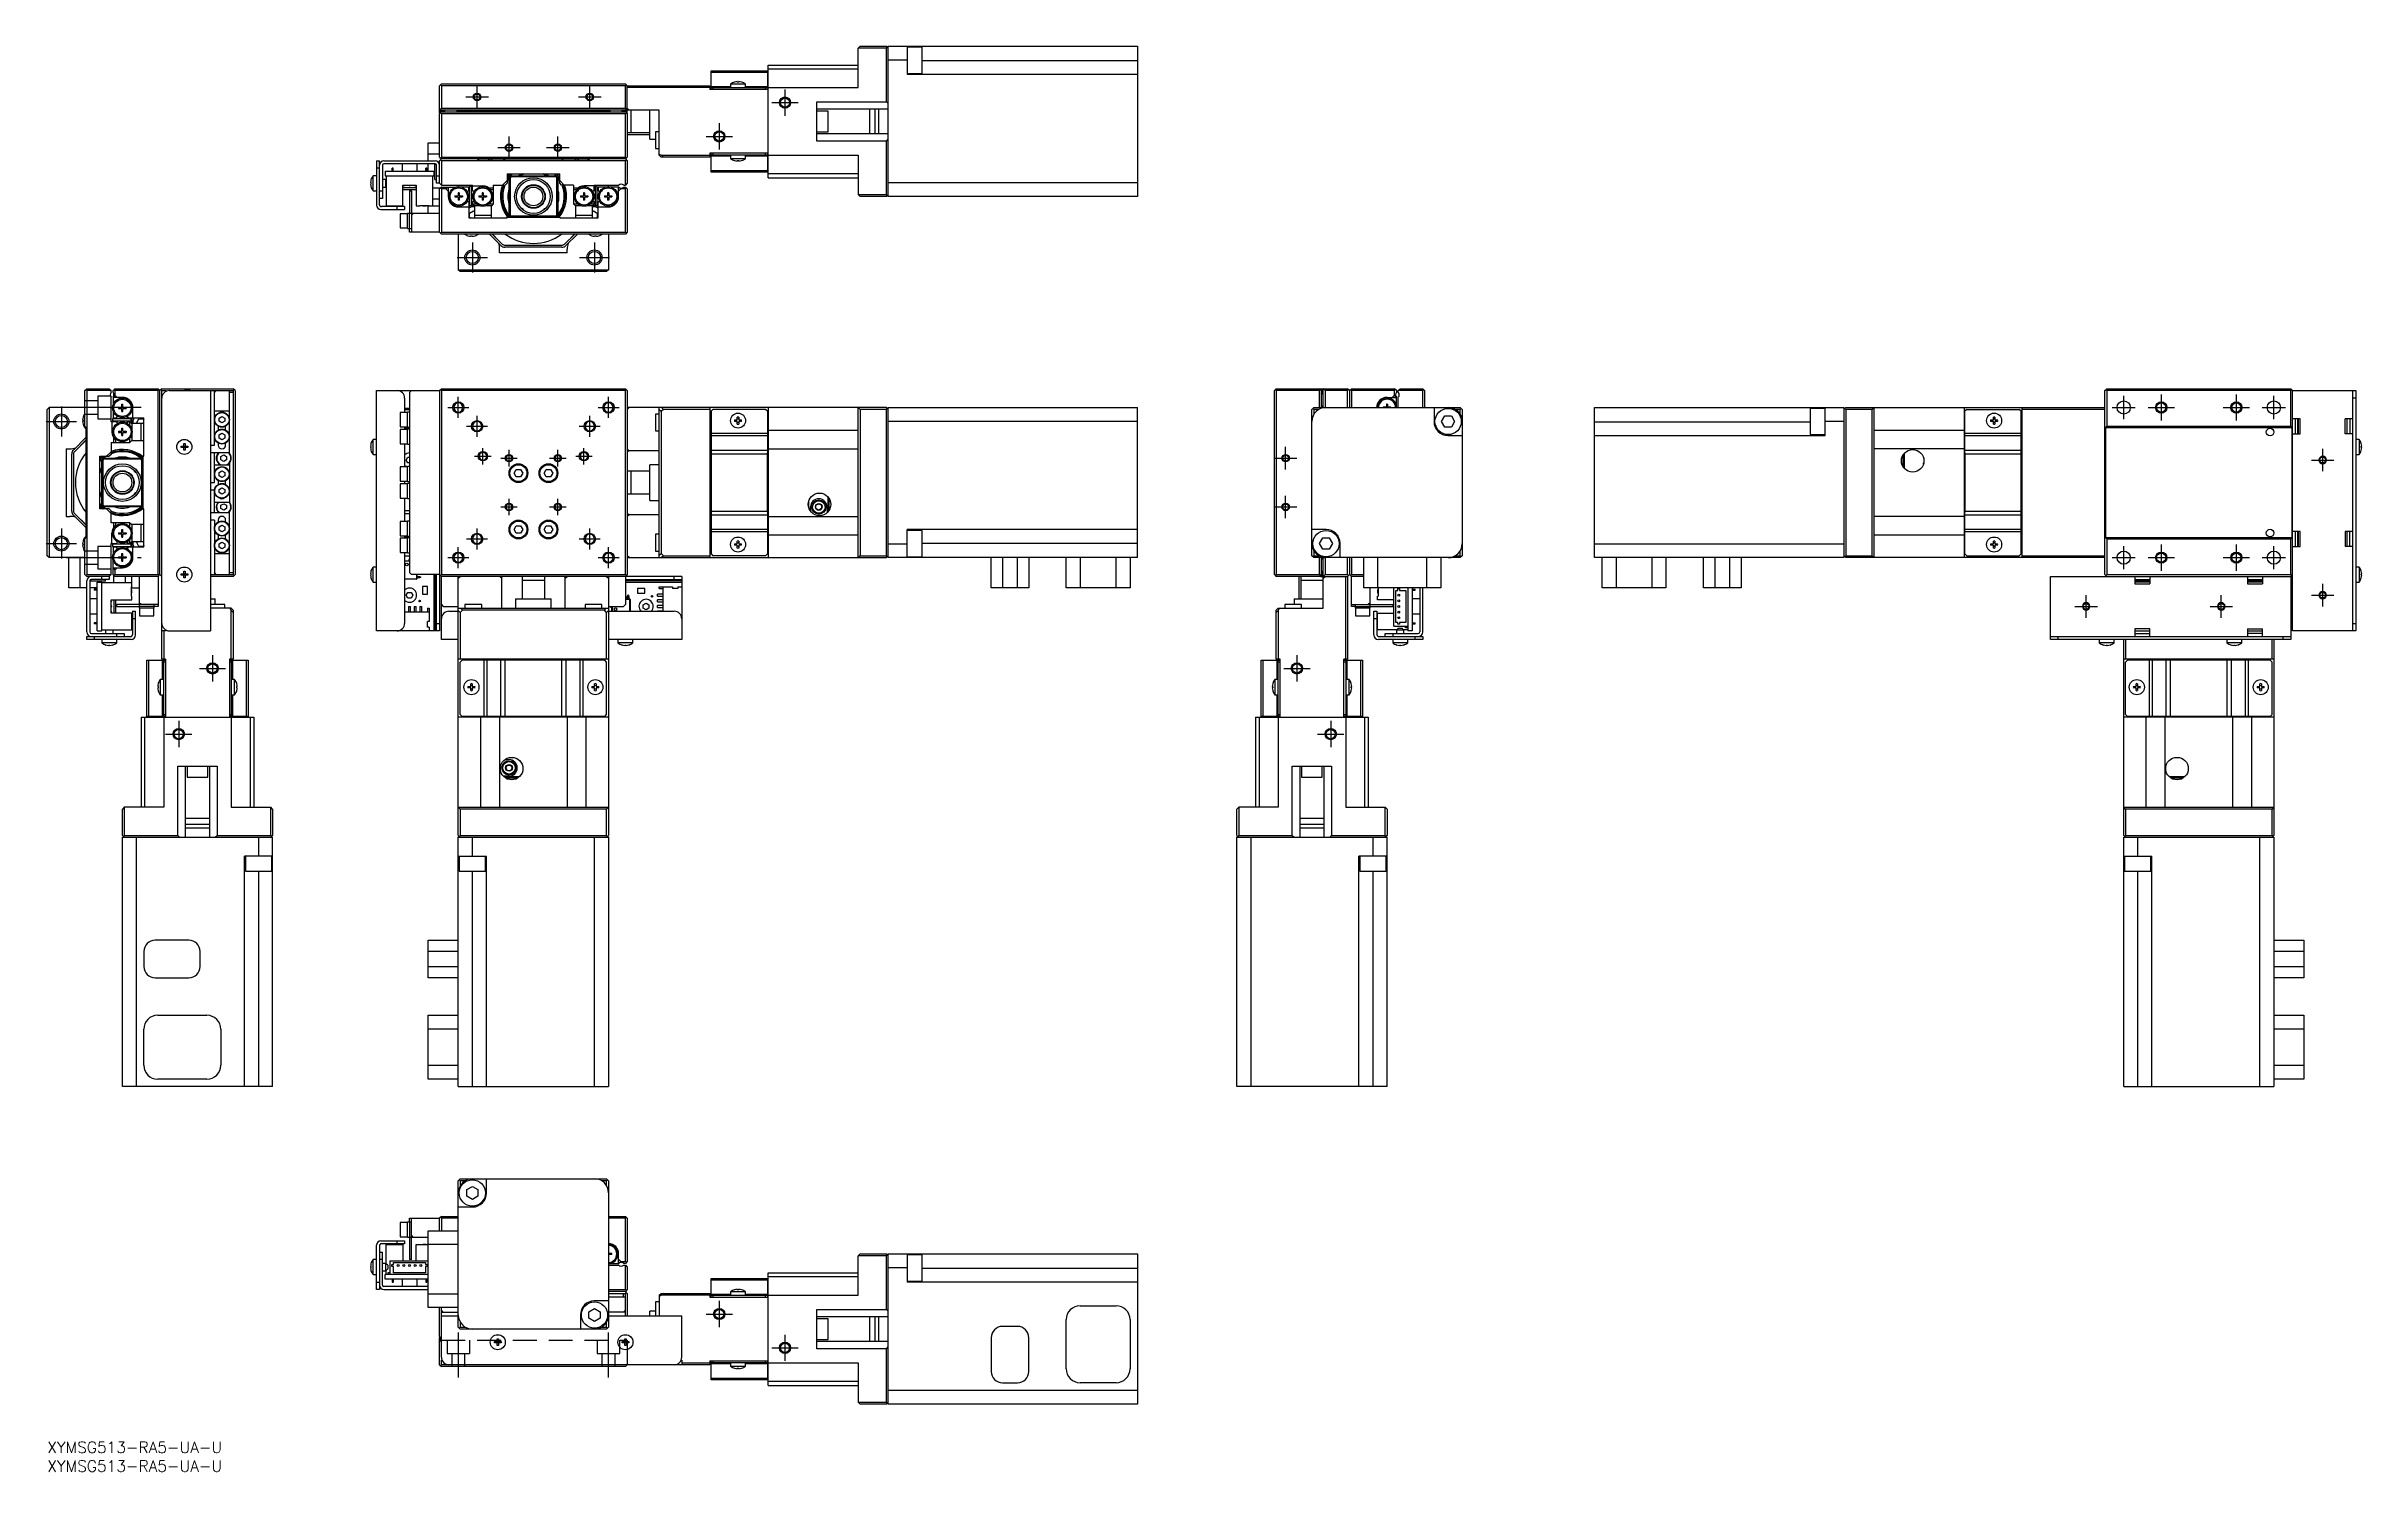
# Model space of a CAD drawing. Extents: x 0 to 616, y -8 to 372.
import ezdxf

# ---------------------------------------------------------------- set-up
doc = ezdxf.new("R2010")
doc.units = 0
doc.header["$LTSCALE"] = 0.5
doc.linetypes.add('CENTER', pattern=[50.8, 31.75, -6.35, 6.35, -6.35])
doc.linetypes.add('DASHED', pattern=[19.05, 12.7, -6.35])
for name, color, linetype in [('MSM_CENTER', 1, 'CENTER'), ('MSM_CONTINUOUS', 7, 'CONTINUOUS'), ('MSM_DASHED', 4, 'DASHED'), ('MSM_NARROW', 5, 'CONTINUOUS'), ('MSM_PART_NUMBER', 7, 'CONTINUOUS')]:
    doc.layers.add(name, color=color, linetype=linetype)
doc.styles.get("Standard").update_dxf_attribs({"font": 'txt.shx', "height": 1, "bigfont": 'bigfont.shx'})

# ---------------------------------------------------------------- blocks, each defined once
blk = doc.blocks.new('*U2')
at = {"layer": 'MSM_PART_NUMBER'}
blk.add_text('XYMSG513-RA5-UA-U', height=3, dxfattribs=at).set_placement((0, -3))
blk = doc.blocks.new('*U3')
at = {"layer": 'MSM_PART_NUMBER'}
blk.add_text('XYMSG513-RA5-UA-U', height=3, dxfattribs=at).set_placement((0, -8))

msp = doc.modelspace()

# ---------------------------------------------------------------- linework, layer by layer
at = {"layer": 'MSM_CENTER'}
for p, q in [((111.47, 358.19), (117.47, 358.19)), ((114.47, 355.19), (114.47, 361.19)), ((141.47, 358.19), (147.47, 358.19)), ((144.47, 355.19), (144.47, 361.19)), ((196.47, 360.19), (196.47, 353.19)), ((192.97, 356.69), (199.97, 356.69)), ((122.97, 341.69), (122.97, 347.69)), ((135.97, 341.69), (135.97, 347.69)), ((175.47, 347.69), (182.47, 347.69)), ((178.97, 351.19), (178.97, 344.19)), ((119.97, 344.69), (125.97, 344.69)), ((132.97, 344.69), (138.97, 344.69)), ((109.2, 315.43), (117.2, 315.43)), ((113.2, 319.43), (113.2, 311.43)), ((141.73, 315.43), (149.73, 315.43)), ((145.73, 319.43), (145.73, 311.43)), ((109.47, 272.68), (109.47, 278.28)), ((149.47, 272.68), (149.47, 278.28)), ((553, 272.38), (553, 278.58)), ((563, 278.98), (563, 271.98)), ((583, 278.98), (583, 271.98)), ((593, 272.38), (593, 278.58)), ((-0.26, 271.75), (7.74, 271.75)), ((3.74, 275.75), (3.74, 267.75)), ((25, 275.48), (5, 275.48)), ((106.67, 275.48), (112.27, 275.48)), ((114.47, 267.68), (114.47, 273.28)), ((144.47, 267.68), (144.47, 273.28)), ((146.67, 275.48), (152.27, 275.48)), ((549.9, 275.48), (556.1, 275.48)), ((559.5, 275.48), (566.5, 275.48)), ((579.5, 275.48), (586.5, 275.48)), ((589.9, 275.48), (596.1, 275.48)), ((111.67, 270.48), (117.27, 270.48)), ((141.67, 270.48), (147.27, 270.48)), ((113.82, 262.48), (118.22, 262.48)), ((116.02, 260.28), (116.02, 264.68)), ((120.77, 261.98), (125.17, 261.98)), ((122.97, 259.78), (122.97, 264.18)), ((133.77, 261.98), (138.17, 261.98)), ((135.97, 259.78), (135.97, 264.18)), ((140.72, 262.48), (145.12, 262.48)), ((142.92, 260.28), (142.92, 264.68)), ((326.81, 261.98), (332.81, 261.98)), ((329.81, 258.98), (329.81, 264.98)), ((603, 261.48), (609, 261.48)), ((606, 258.48), (606, 264.48)), ((120.77, 248.98), (125.17, 248.98)), ((122.97, 246.78), (122.97, 251.18)), ((133.77, 248.98), (138.17, 248.98)), ((135.97, 246.78), (135.97, 251.18)), ((326.81, 248.98), (332.81, 248.98)), ((329.81, 245.98), (329.81, 251.98)), ((3.74, 243.22), (3.74, 235.22)), ((114.47, 237.68), (114.47, 243.28)), ((144.47, 237.68), (144.47, 243.28)), ((-0.26, 239.22), (7.74, 239.22)), ((5, 235.48), (25, 235.48)), ((106.67, 235.48), (112.27, 235.48)), ((109.47, 232.68), (109.47, 238.28)), ((111.67, 240.48), (117.27, 240.48)), ((141.67, 240.48), (147.27, 240.48)), ((146.67, 235.48), (152.27, 235.48)), ((149.47, 232.68), (149.47, 238.28)), ((549.9, 235.48), (556.1, 235.48)), ((553, 232.38), (553, 238.58)), ((559.5, 235.48), (566.5, 235.48)), ((563, 238.98), (563, 231.98)), ((579.5, 235.48), (586.5, 235.48)), ((583, 238.98), (583, 231.98)), ((589.9, 235.48), (596.1, 235.48)), ((593, 232.38), (593, 238.58)), ((606, 222.48), (606, 228.48)), ((540, 222.48), (546, 222.48)), ((543, 219.48), (543, 225.48)), ((576, 222.48), (582, 222.48)), ((579, 219.48), (579, 225.48)), ((603, 225.48), (609, 225.48)), ((40.5, 205.98), (47.5, 205.98)), ((44, 209.48), (44, 202.48)), ((329.31, 205.98), (336.31, 205.98)), ((332.81, 209.48), (332.81, 202.48)), ((35, 191.98), (35, 184.98)), ((341.81, 191.98), (341.81, 184.98)), ((31.5, 188.48), (38.5, 188.48)), ((338.31, 188.48), (345.31, 188.48)), ((178.97, 37.5), (178.97, 30.5)), ((175.47, 34), (182.47, 34)), ((109.47, 29.12), (109.47, 17.08)), ((149.47, 17.08), (149.47, 29.12)), ((192.97, 25), (199.97, 25)), ((196.47, 28.5), (196.47, 21.5))]:
    msp.add_line(p, q, dxfattribs=at)
at = {"layer": 'MSM_CONTINUOUS'}
for p, q in [((216.47, 371.69), (215.97, 371.19)), ((215.97, 360.69), (215.97, 371.19)), ((223.47, 371.19), (215.97, 371.19)), ((216.47, 371.69), (223.47, 371.69)), ((223.97, 371.19), (223.47, 371.69)), ((223.47, 371.19), (223.72, 371.44)), ((223.47, 356.94), (223.47, 371.19)), ((223.97, 331.69), (223.97, 371.69)), ((223.97, 371.69), (290.37, 371.69)), ((228.97, 371.69), (228.97, 364.2)), ((232.97, 371.45), (228.97, 371.45)), ((232.97, 364.45), (232.97, 371.45)), ((290.37, 371.69), (290.37, 331.69)), ((176.77, 360.19), (176.77, 365.19)), ((176.77, 365.19), (191.77, 365.19)), ((191.77, 364.75), (176.77, 364.75)), ((191.77, 365.19), (191.77, 360.19)), ((191.97, 336.69), (191.97, 366.69)), ((191.97, 366.69), (215.97, 366.69)), ((191.97, 365.69), (215.97, 365.69)), ((228.97, 367.99), (223.97, 367.99)), ((228.97, 364.45), (232.97, 364.45)), ((290.37, 364.2), (228.97, 364.2)), ((232.97, 367.9), (290.37, 367.9)), ((104.97, 361.69), (104.47, 361.19)), ((104.47, 353.99), (104.47, 361.19)), ((104.72, 361.44), (104.97, 361.19)), ((104.97, 361.69), (153.97, 361.69)), ((104.97, 361.19), (104.97, 355.19)), ((153.97, 361.19), (104.97, 361.19)), ((154.47, 361.19), (153.97, 361.69)), ((153.97, 361.19), (154.22, 361.44)), ((153.97, 355.19), (153.97, 361.19)), ((154.47, 353.99), (154.47, 361.19)), ((154.47, 361.19), (176.47, 361.19)), ((176.47, 360.69), (154.47, 360.69)), ((176.47, 361.19), (176.47, 360.19)), ((191.97, 360.19), (176.47, 360.19)), ((176.77, 360.98), (181.97, 360.98)), ((176.77, 360.69), (191.77, 360.69)), ((177.27, 360.69), (177.27, 360.19)), ((185.97, 361.59), (181.97, 361.59)), ((181.97, 361.59), (181.97, 360.69)), ((183.04, 362.15), (183.02, 362.15)), ((183.77, 362.15), (183.77, 362.28)), ((184.17, 362.15), (183.77, 362.15)), ((184.17, 362.28), (184.17, 362.15)), ((184.92, 362.15), (184.9, 362.15)), ((185.97, 360.69), (185.97, 361.59)), ((185.97, 360.98), (191.77, 360.98)), ((191.27, 360.19), (191.27, 360.69)), ((191.97, 360.69), (215.97, 360.69)), ((104.97, 355.19), (104.47, 354.69)), ((162.97, 354.69), (104.47, 354.69)), ((104.47, 354.49), (105.87, 354.49)), ((104.97, 354.19), (104.47, 353.69)), ((104.57, 353.89), (104.47, 353.99)), ((104.47, 342.19), (104.47, 353.69)), ((104.57, 353.79), (104.57, 353.99)), ((104.97, 353.69), (104.72, 353.94)), ((105.57, 354.29), (104.87, 354.29)), ((104.87, 354.29), (104.87, 354.09)), ((104.97, 355.19), (153.97, 355.19)), ((104.97, 354.19), (153.97, 354.19)), ((153.97, 353.69), (104.97, 353.69)), ((104.97, 353.69), (104.97, 342.19)), ((105.57, 354.19), (105.57, 354.29)), ((105.87, 354.19), (105.87, 354.49)), ((149.97, 354.31), (108.97, 354.31)), ((108.97, 354.19), (108.97, 354.31)), ((149.97, 354.19), (149.97, 354.31)), ((153.07, 354.19), (153.07, 354.49)), ((154.47, 354.49), (153.07, 354.49)), ((154.07, 354.29), (153.37, 354.29)), ((153.37, 354.29), (153.37, 354.19)), ((154.47, 354.69), (153.97, 355.19)), ((153.97, 354.19), (154.47, 353.69)), ((154.22, 353.94), (153.97, 353.69)), ((153.97, 342.19), (153.97, 353.69)), ((154.07, 354.09), (154.07, 354.29)), ((154.47, 353.99), (154.37, 353.89)), ((154.37, 353.99), (154.37, 353.79)), ((154.97, 354.69), (154.47, 355.19)), ((154.47, 353.69), (154.47, 342.19)), ((155.47, 348.69), (155.47, 354.69)), ((160.47, 346.94), (160.47, 354.69)), ((162.97, 342.69), (162.97, 354.69)), ((204.97, 356.94), (223.47, 356.94)), ((204.97, 346.44), (204.97, 356.94)), ((223.97, 354.94), (204.97, 354.94)), ((207.97, 354.44), (204.97, 354.44)), ((207.97, 348.94), (207.97, 354.44)), ((218.97, 354.94), (218.97, 348.44)), ((220.47, 348.44), (220.47, 354.94)), ((221.47, 348.44), (221.47, 354.94)), ((223.97, 356.44), (223.47, 356.94)), ((101.47, 345.99), (104.47, 345.99)), ((101.47, 341.19), (101.47, 345.99)), ((154.47, 348.69), (160.47, 348.69)), ((154.47, 348.19), (160.47, 348.19)), ((160.47, 346.94), (161.97, 346.94)), ((161.97, 348.94), (161.97, 344.44)), ((162.97, 348.94), (161.97, 348.94)), ((204.97, 348.94), (207.97, 348.94)), ((204.97, 348.44), (223.97, 348.44)), ((223.47, 346.44), (204.97, 346.44)), ((223.47, 346.44), (223.97, 346.94)), ((223.47, 332.19), (223.47, 346.44)), ((87.67, 341.19), (87.67, 329.39)), ((87.67, 341.19), (88.47, 341.19)), ((88.47, 339.19), (87.67, 339.19)), ((88.47, 329.49), (88.47, 341.19)), ((89.27, 339.99), (89.27, 331.19)), ((89.67, 341.19), (103.27, 341.19)), ((103.27, 340.39), (89.67, 340.39)), ((92.09, 339.19), (91.84, 339.19)), ((91.84, 338.39), (91.84, 339.19)), ((92.09, 338.39), (92.09, 339.19)), ((94.47, 340.39), (94.47, 338.39)), ((98.47, 338.39), (98.47, 340.39)), ((100.84, 338.39), (100.84, 339.19)), ((101.09, 339.19), (100.84, 339.19)), ((101.09, 338.39), (101.09, 339.19)), ((104.47, 342.99), (101.47, 342.99)), ((101.47, 338.39), (101.47, 340.39)), ((103.17, 336.19), (103.17, 340.19)), ((103.61, 340.19), (103.17, 340.19)), ((103.67, 335.19), (103.67, 339.99)), ((104.47, 342.19), (104.97, 341.69)), ((104.47, 341.19), (104.97, 341.69)), ((104.47, 335.19), (104.47, 341.19)), ((104.72, 341.94), (104.97, 342.19)), ((104.97, 341.19), (104.72, 341.44)), ((104.97, 342.19), (153.97, 342.19)), ((153.97, 341.69), (104.97, 341.69)), ((104.97, 341.19), (104.97, 334.69)), ((153.97, 341.19), (104.97, 341.19)), ((114.47, 341.69), (114.82, 341.34)), ((114.97, 341.59), (114.57, 341.59)), ((114.82, 341.34), (144.12, 341.34)), ((114.97, 341.34), (114.97, 341.59)), ((117.41, 341.34), (117.76, 341.69)), ((118.47, 341.69), (118.12, 341.34)), ((140.82, 341.34), (140.47, 341.69)), ((141.18, 341.69), (141.53, 341.34)), ((144.37, 341.59), (143.97, 341.59)), ((143.97, 341.59), (143.97, 341.34)), ((144.12, 341.34), (144.47, 341.69)), ((153.97, 342.19), (154.22, 341.94)), ((153.97, 341.69), (154.47, 342.19)), ((153.97, 341.69), (154.47, 341.19)), ((154.22, 341.44), (153.97, 341.19)), ((153.97, 334.69), (153.97, 341.19)), ((154.47, 341.19), (154.47, 335.19)), ((161.97, 344.44), (162.97, 344.44)), ((162.97, 343), (163.58, 342.69)), ((163.47, 342.19), (162.97, 342.69)), ((176.47, 342.19), (163.47, 342.19)), ((163.58, 342.69), (176.47, 342.69)), ((163.58, 342.69), (164.08, 342.19)), ((191.97, 343.19), (176.47, 343.19)), ((176.47, 343.19), (176.47, 342.19)), ((176.77, 338.19), (176.77, 343.19)), ((191.77, 342.69), (176.77, 342.69)), ((181.97, 342.4), (176.77, 342.4)), ((177.27, 343.19), (177.27, 342.69)), ((181.97, 342.69), (181.97, 341.79)), ((181.97, 341.79), (185.97, 341.79)), ((183.02, 341.23), (183.04, 341.23)), ((183.77, 341.23), (184.17, 341.23)), ((183.77, 341.1), (183.77, 341.23)), ((184.17, 341.23), (184.17, 341.1)), ((184.9, 341.23), (184.92, 341.23)), ((185.97, 341.79), (185.97, 342.69)), ((191.77, 342.4), (185.97, 342.4)), ((191.27, 342.69), (191.27, 343.19)), ((191.77, 343.19), (191.77, 338.19)), ((191.97, 342.69), (215.97, 342.69)), ((215.97, 342.69), (215.97, 332.19)), ((86.08, 335.37), (86.2, 335.37)), ((86.2, 335.01), (86.08, 335.01)), ((86.19, 336.08), (86.2, 336.08)), ((86.2, 334.3), (86.19, 334.3)), ((86.2, 335.37), (86.2, 335.01)), ((86.77, 333.19), (86.77, 337.19)), ((87.67, 337.19), (86.77, 337.19)), ((86.77, 333.19), (87.67, 333.19)), ((88.47, 333.19), (89.27, 333.19)), ((90.17, 336.19), (89.27, 336.19)), ((89.27, 334.19), (90.17, 334.19)), ((89.97, 338.39), (89.97, 337.19)), ((89.97, 338.39), (102.97, 338.39)), ((89.97, 337.19), (102.97, 337.19)), ((90.17, 334.19), (90.17, 336.19)), ((90.22, 336.14), (90.17, 336.19)), ((90.17, 334.19), (90.22, 334.24)), ((90.22, 337.19), (90.22, 329.19)), ((94.72, 334.69), (98.22, 334.69)), ((94.72, 329.19), (94.72, 334.69)), ((98.22, 333.99), (94.72, 333.99)), ((98.22, 333.49), (94.72, 333.49)), ((96.47, 333.19), (96.97, 333.19)), ((96.47, 333.19), (96.47, 327.19)), ((96.97, 333.19), (96.97, 322.19)), ((98.22, 334.69), (98.22, 329.19)), ((102.72, 329.19), (102.72, 337.19)), ((102.72, 333.99), (104.77, 333.99)), ((102.97, 338.39), (102.97, 337.19)), ((103.17, 336.19), (103.67, 336.19)), ((103.67, 337.19), (104.47, 337.19)), ((104.47, 335.19), (103.67, 335.19)), ((104.97, 334.69), (104.47, 335.19)), ((104.97, 334.19), (104.47, 333.69)), ((104.47, 322.19), (104.47, 333.69)), ((104.97, 333.69), (104.72, 333.94)), ((104.97, 334.69), (113.27, 334.69)), ((104.97, 334.19), (108.85, 334.19)), ((104.97, 333.69), (104.97, 322.19)), ((106.17, 333.69), (104.97, 333.69)), ((106.77, 334.11), (106.17, 333.69)), ((106.17, 333.69), (106.77, 333.09)), ((106.77, 334.19), (106.77, 331.69)), ((109.47, 334.29), (109.47, 334.69)), ((112.27, 334.19), (110.28, 334.19)), ((111.97, 333.06), (112.27, 333.23)), ((112.27, 333.23), (112.27, 334.19)), ((113.07, 334.31), (112.47, 334.31)), ((112.47, 334.31), (112.47, 329.31)), ((113.07, 329.31), (113.07, 334.31)), ((113.27, 333.23), (113.27, 334.69)), ((113.27, 334.49), (115.97, 334.49)), ((113.56, 333.06), (113.27, 333.23)), ((117.56, 333.99), (118.77, 333.99)), ((118.77, 333.49), (118.11, 333.49)), ((118.77, 334.69), (121.97, 334.69)), ((118.77, 334.69), (118.77, 329.69)), ((121.26, 334.69), (122.47, 335.9)), ((122.47, 335.19), (121.97, 334.69)), ((122.47, 337.69), (136.47, 337.69)), ((122.47, 337.69), (122.47, 335.19)), ((122.97, 336.39), (123.27, 336.69)), ((122.97, 326.99), (122.97, 336.39)), ((123.47, 336.89), (123.27, 336.69)), ((123.27, 336.69), (123.27, 326.69)), ((123.47, 336.89), (123.77, 337.19)), ((135.47, 336.89), (123.47, 336.89)), ((123.77, 337.19), (135.17, 337.19)), ((135.17, 337.19), (135.47, 336.89)), ((135.67, 336.69), (135.47, 336.89)), ((135.67, 326.69), (135.67, 336.69)), ((135.67, 336.69), (135.97, 336.39)), ((135.97, 336.39), (135.97, 326.99)), ((136.47, 335.19), (136.47, 337.69)), ((136.47, 335.9), (137.68, 334.69)), ((136.97, 334.69), (136.47, 335.19)), ((140.17, 334.69), (136.97, 334.69)), ((140.17, 334.69), (140.17, 329.69)), ((140.17, 333.99), (141.37, 333.99)), ((140.82, 333.49), (140.17, 333.49)), ((145.67, 334.49), (142.97, 334.49)), ((145.67, 333.23), (145.37, 333.06)), ((145.67, 334.69), (152.21, 334.69)), ((145.67, 333.23), (145.67, 334.69)), ((146.47, 334.31), (145.87, 334.31)), ((145.87, 334.31), (145.87, 329.31)), ((146.47, 329.31), (146.47, 334.31)), ((146.67, 334.19), (146.67, 333.23)), ((148.65, 334.19), (146.67, 334.19)), ((146.67, 333.23), (146.96, 333.06)), ((149.47, 334.29), (149.47, 334.69)), ((152.21, 334.19), (150.08, 334.19)), ((152.17, 331.69), (152.17, 334.19)), ((152.77, 333.69), (152.17, 334.11)), ((152.17, 333.09), (152.77, 333.69)), ((153.97, 333.69), (152.77, 333.69)), ((153.53, 334.69), (153.97, 334.69)), ((153.53, 334.19), (153.97, 334.19)), ((154.47, 335.19), (153.97, 334.69)), ((153.97, 334.19), (154.47, 333.69)), ((154.22, 333.94), (153.97, 333.69)), ((153.97, 322.19), (153.97, 333.69)), ((154.47, 333.69), (154.47, 322.19)), ((176.77, 338.63), (191.77, 338.63)), ((191.77, 338.19), (176.77, 338.19)), ((215.97, 337.69), (191.97, 337.69)), ((191.97, 336.69), (215.97, 336.69)), ((223.97, 335.39), (290.37, 335.39)), ((89.27, 331.19), (88.47, 331.19)), ((88.87, 328.19), (95.17, 328.19)), ((95.17, 328.99), (88.97, 328.99)), ((90.22, 329.19), (94.72, 329.19)), ((93.17, 328.19), (93.17, 328.99)), ((93.97, 327.09), (93.97, 323.29)), ((95.97, 327.09), (93.97, 327.09)), ((95.17, 328.99), (95.17, 328.19)), ((95.97, 323.19), (95.97, 327.19)), ((104.47, 327.19), (95.97, 327.19)), ((96.47, 323.19), (96.47, 327.19)), ((96.97, 326.69), (97.47, 327.19)), ((98.22, 329.19), (99.22, 329.19)), ((99.22, 329.19), (99.22, 329.29)), ((99.22, 329.29), (101.72, 329.29)), ((100.02, 329.29), (100.02, 329.19)), ((100.02, 329.19), (100.92, 329.19)), ((100.39, 329.29), (100.39, 329.19)), ((100.54, 329.29), (100.54, 329.19)), ((100.92, 329.29), (100.92, 329.19)), ((101.47, 327.19), (101.47, 329.29)), ((101.47, 329.19), (104.47, 329.19)), ((101.72, 329.19), (101.72, 329.29)), ((104.47, 330.99), (102.72, 330.99)), ((108.57, 331.84), (109.36, 331.84)), ((108.57, 331.84), (108.57, 331.55)), ((108.57, 331.55), (109.36, 331.55)), ((109.1, 331.84), (109.1, 331.55)), ((109.71, 332.69), (109.42, 332.69)), ((109.42, 332.69), (109.42, 331.9)), ((109.42, 332.16), (109.71, 332.16)), ((109.42, 331.49), (109.42, 330.69)), ((109.42, 331.22), (109.71, 331.22)), ((109.71, 330.69), (109.42, 330.69)), ((109.57, 328.89), (112.27, 328.89)), ((109.71, 332.69), (109.71, 331.9)), ((109.71, 331.49), (109.71, 330.69)), ((109.77, 331.84), (110.57, 331.84)), ((109.77, 331.55), (110.57, 331.55)), ((110.04, 331.55), (110.04, 331.84)), ((110.57, 331.84), (110.57, 331.55)), ((112.27, 330.15), (111.97, 330.32)), ((112.27, 330.15), (112.27, 325.99)), ((112.47, 329.31), (113.07, 329.31)), ((112.47, 327.27), (113.47, 327.84)), ((112.47, 326.11), (112.47, 327.27)), ((113.27, 330.15), (113.56, 330.32)), ((113.27, 329.69), (113.27, 330.15)), ((113.27, 329.69), (114.31, 329.69)), ((113.77, 329.19), (113.27, 329.69)), ((113.47, 327.84), (113.77, 327.67)), ((115.25, 329.19), (113.77, 329.19)), ((113.77, 329.19), (113.77, 325.99)), ((114.97, 331.84), (114.97, 331.55)), ((114.97, 331.84), (115.76, 331.84)), ((114.97, 331.55), (115.76, 331.55)), ((115.5, 331.84), (115.5, 331.55)), ((116.11, 332.69), (115.82, 332.69)), ((115.82, 332.69), (115.82, 331.9)), ((115.82, 332.16), (116.11, 332.16)), ((115.82, 331.49), (115.82, 330.69)), ((115.82, 331.22), (116.11, 331.22)), ((116.11, 330.69), (115.82, 330.69)), ((116.11, 332.69), (116.11, 331.9)), ((116.11, 331.49), (116.11, 330.69)), ((116.17, 331.84), (116.97, 331.84)), ((116.17, 331.55), (116.97, 331.55)), ((116.44, 331.55), (116.44, 331.84)), ((118.27, 329.19), (116.68, 329.19)), ((116.97, 331.84), (116.97, 331.55)), ((117.63, 329.69), (118.77, 329.69)), ((118.77, 329.69), (118.27, 329.19)), ((118.27, 325.99), (118.27, 329.19)), ((123.27, 326.69), (122.97, 326.99)), ((126.3, 328.49), (126.49, 328.49)), ((126.72, 328.27), (126.49, 328.49)), ((126.72, 328.27), (126.55, 328.27)), ((126.72, 328.13), (126.72, 328.27)), ((126.72, 328.13), (126.72, 328.13)), ((132.44, 328.49), (132.22, 328.27)), ((132.39, 328.27), (132.22, 328.27)), ((132.22, 328.27), (132.22, 328.13)), ((132.44, 328.49), (132.63, 328.49)), ((135.97, 326.99), (135.67, 326.69)), ((140.17, 329.69), (141.31, 329.69)), ((140.67, 329.19), (140.17, 329.69)), ((142.25, 329.19), (140.67, 329.19)), ((140.67, 329.19), (140.67, 325.99)), ((141.97, 331.84), (141.97, 331.55)), ((141.97, 331.84), (142.76, 331.84)), ((141.97, 331.55), (142.76, 331.55)), ((142.5, 331.84), (142.5, 331.55)), ((143.11, 332.69), (142.82, 332.69)), ((142.82, 332.69), (142.82, 331.9)), ((142.82, 332.16), (143.11, 332.16)), ((142.82, 331.49), (142.82, 330.69)), ((142.82, 331.22), (143.11, 331.22)), ((143.11, 330.69), (142.82, 330.69)), ((143.11, 332.69), (143.11, 331.9)), ((143.11, 331.49), (143.11, 330.69)), ((143.17, 331.84), (143.97, 331.84)), ((143.17, 331.55), (143.97, 331.55)), ((143.44, 331.55), (143.44, 331.84)), ((145.17, 329.19), (143.68, 329.19)), ((143.97, 331.84), (143.97, 331.55)), ((144.63, 329.69), (145.67, 329.69)), ((145.67, 329.69), (145.17, 329.19)), ((145.17, 325.99), (145.17, 329.19)), ((145.17, 327.67), (145.47, 327.84)), ((145.37, 330.32), (145.67, 330.15)), ((145.47, 327.84), (146.47, 327.27)), ((145.67, 329.69), (145.67, 330.15)), ((145.87, 329.31), (146.47, 329.31)), ((146.47, 327.27), (146.47, 326.11)), ((146.96, 330.32), (146.67, 330.15)), ((146.67, 325.99), (146.67, 330.15)), ((146.67, 328.89), (149.37, 328.89)), ((148.37, 331.84), (148.37, 331.55)), ((148.37, 331.84), (149.16, 331.84)), ((148.37, 331.55), (149.16, 331.55)), ((148.9, 331.84), (148.9, 331.55)), ((149.51, 332.69), (149.22, 332.69)), ((149.22, 332.69), (149.22, 331.9)), ((149.22, 332.16), (149.51, 332.16)), ((149.22, 331.49), (149.22, 330.69)), ((149.22, 331.22), (149.51, 331.22)), ((149.51, 330.69), (149.22, 330.69)), ((149.51, 332.69), (149.51, 331.9)), ((149.51, 331.49), (149.51, 330.69)), ((149.57, 331.84), (150.37, 331.84)), ((149.57, 331.55), (150.37, 331.55)), ((149.84, 331.55), (149.84, 331.84)), ((150.37, 331.84), (150.37, 331.55)), ((215.97, 332.19), (223.47, 332.19)), ((215.97, 332.19), (216.47, 331.69)), ((223.47, 331.69), (216.47, 331.69)), ((223.72, 331.94), (223.47, 332.19)), ((223.47, 331.69), (223.97, 332.19)), ((290.37, 331.69), (223.97, 331.69)), ((93.97, 323.29), (95.97, 323.29)), ((95.97, 323.19), (96.97, 323.19)), ((96.47, 322.19), (96.47, 323.19)), ((104.47, 322.19), (96.47, 322.19)), ((104.47, 322.19), (104.97, 321.69)), ((104.72, 321.94), (104.97, 322.19)), ((104.97, 322.19), (153.97, 322.19)), ((153.97, 321.69), (104.97, 321.69)), ((109.47, 321.69), (109.47, 312.19)), ((112.02, 321.23), (112.04, 321.23)), ((112.27, 325.99), (122.47, 325.99)), ((112.68, 325.99), (112.47, 326.11)), ((112.77, 321.23), (113.17, 321.23)), ((112.77, 321.1), (112.77, 321.23)), ((113.17, 321.23), (113.17, 321.1)), ((113.77, 326.69), (118.27, 326.69)), ((113.9, 321.23), (113.92, 321.23)), ((120.82, 318.63), (117.76, 321.69)), ((118.47, 321.69), (121.18, 318.98)), ((122.47, 325.99), (122.47, 326.19)), ((122.47, 326.19), (136.47, 326.19)), ((123.27, 326.69), (123.47, 326.49)), ((123.47, 326.49), (135.47, 326.49)), ((123.77, 326.19), (123.47, 326.49)), ((135.47, 326.49), (135.17, 326.19)), ((135.47, 326.49), (135.67, 326.69)), ((136.47, 326.19), (136.47, 325.99)), ((136.47, 325.99), (146.67, 325.99)), ((137.76, 318.98), (140.47, 321.69)), ((141.18, 321.69), (138.11, 318.63)), ((140.67, 326.69), (145.17, 326.69)), ((145.02, 321.23), (145.04, 321.23)), ((145.77, 321.23), (146.17, 321.23)), ((145.77, 321.1), (145.77, 321.23)), ((146.17, 321.23), (146.17, 321.1)), ((146.47, 326.11), (146.26, 325.99)), ((146.9, 321.23), (146.92, 321.23)), ((149.47, 321.69), (149.47, 312.19)), ((153.97, 322.19), (154.22, 321.94)), ((154.47, 322.19), (153.97, 321.69)), ((120.47, 316.69), (120.47, 317.69)), ((138.47, 316.69), (120.47, 316.69)), ((121.88, 318.69), (137.05, 318.69)), ((137.05, 318.19), (121.88, 318.19)), ((138.47, 316.69), (138.47, 317.69)), ((109.47, 312.19), (149.47, 312.19)), ((109.97, 311.69), (109.47, 312.19)), ((148.97, 311.69), (109.97, 311.69)), ((149.47, 312.19), (148.97, 311.69)), ((10, 279.98), (10.5, 280.48)), ((10, 270.48), (10, 279.98)), ((10.25, 280.23), (10.5, 279.98)), ((10.5, 280.48), (16.5, 280.48)), ((10.5, 279.98), (10.5, 230.98)), ((17, 279.98), (10.5, 279.98)), ((16.5, 280.48), (17, 279.98)), ((17, 279.54), (17, 279.98)), ((17, 271.68), (17, 278.22)), ((17.5, 279.98), (18, 280.48)), ((17.5, 279.54), (17.5, 279.98)), ((17.5, 278.22), (17.5, 276.1)), ((20, 278.18), (17.5, 278.18)), ((18, 278.78), (17.58, 278.18)), ((17.75, 280.23), (18, 279.98)), ((18, 280.48), (29.5, 280.48)), ((18, 279.98), (18, 278.78)), ((29.5, 279.98), (18, 279.98)), ((18.6, 278.18), (18, 278.78)), ((30, 279.98), (29.5, 280.48)), ((29.5, 279.98), (29.75, 280.23)), ((29.5, 230.98), (29.5, 279.98)), ((30.5, 280.48), (30, 279.98)), ((30, 230.98), (30, 279.98)), ((30.5, 279.98), (30.25, 280.23)), ((30.5, 280.48), (37.7, 280.48)), ((30.5, 279.98), (31.7, 279.98)), ((30.5, 208.48), (30.5, 279.98)), ((31.7, 279.98), (31.7, 279.82)), ((32.5, 279.98), (49.5, 279.98)), ((37, 280.48), (36.5, 279.98)), ((37, 280.48), (37, 279.98)), ((37.2, 280.48), (37.2, 279.98)), ((37.4, 280.08), (37.4, 279.98)), ((37.6, 280.08), (37.4, 280.08)), ((38, 280.48), (37.5, 279.98)), ((37.7, 280.48), (37.8, 280.38)), ((37.7, 280.38), (37.9, 280.38)), ((37.75, 280.23), (38, 279.98)), ((38, 280.48), (49.5, 280.48)), ((43.5, 279.98), (43.5, 215.98)), ((44.5, 279.48), (45, 279.98)), ((44.5, 265.48), (44.5, 279.98)), ((48.5, 263.31), (48.5, 279.98)), ((49.5, 279.48), (48.5, 279.48)), ((50, 279.98), (49.5, 280.48)), ((49.5, 279.98), (49.75, 280.23)), ((49.5, 279.98), (49.5, 230.98)), ((50, 279.98), (50, 230.98)), ((87.67, 215.98), (87.67, 279.98)), ((87.67, 279.98), (104.47, 279.98)), ((95.17, 277.98), (95.17, 274.13)), ((96.97, 279.98), (96.47, 279.48)), ((96.47, 279.48), (96.47, 231.48)), ((104.47, 279.98), (104.97, 280.48)), ((104.47, 279.98), (104.47, 215.98)), ((104.97, 279.98), (104.72, 280.23)), ((104.97, 280.48), (153.97, 280.48)), ((153.97, 279.98), (104.97, 279.98)), ((104.97, 279.98), (104.97, 230.98)), ((153.97, 280.48), (154.47, 279.98)), ((154.22, 280.23), (153.97, 279.98)), ((153.97, 230.98), (153.97, 279.98)), ((154.47, 279.98), (154.47, 230.98)), ((327.31, 280.48), (326.81, 279.98)), ((326.81, 230.98), (326.81, 279.98)), ((327.06, 280.23), (327.31, 279.98)), ((327.31, 280.48), (338.81, 280.48)), ((327.31, 279.98), (327.31, 230.98)), ((338.81, 279.98), (327.31, 279.98)), ((339.31, 279.98), (338.81, 280.48)), ((338.81, 279.98), (339.06, 280.23)), ((338.81, 275.48), (338.81, 279.98)), ((338.91, 280.38), (339.11, 280.38)), ((339.01, 280.38), (339.11, 280.48)), ((339.11, 280.48), (346.31, 280.48)), ((339.41, 280.08), (339.21, 280.08)), ((339.31, 279.98), (339.31, 275.48)), ((339.31, 279.38), (339.41, 279.38)), ((339.31, 279.08), (339.61, 279.08)), ((339.41, 279.38), (339.41, 280.08)), ((339.61, 280.48), (339.61, 279.08)), ((340.31, 279.98), (339.81, 280.48)), ((339.81, 275.48), (339.81, 280.48)), ((346.31, 279.98), (340.31, 279.98)), ((340.31, 279.98), (340.31, 275.48)), ((346.81, 279.98), (346.31, 280.48)), ((346.56, 280.23), (346.31, 279.98)), ((346.31, 275.48), (346.31, 279.98)), ((346.81, 279.98), (347.31, 280.48)), ((346.81, 279.98), (346.81, 275.48)), ((347.06, 280.23), (347.31, 279.98)), ((347.31, 280.48), (358.81, 280.48)), ((347.31, 279.98), (347.31, 275.48)), ((358.81, 279.98), (347.31, 279.98)), ((356.81, 278.18), (359.31, 278.18)), ((358.81, 278.78), (358.21, 278.18)), ((359.31, 279.98), (358.81, 280.48)), ((358.81, 279.98), (359.06, 280.23)), ((358.81, 278.78), (358.81, 279.98)), ((359.24, 278.18), (358.81, 278.78)), ((359.31, 279.98), (359.31, 279.54)), ((359.31, 276.1), (359.31, 278.22)), ((359.81, 279.98), (360.31, 280.48)), ((359.81, 279.54), (359.81, 279.98)), ((366.31, 279.98), (359.81, 279.98)), ((359.81, 275.48), (359.81, 278.22)), ((360.31, 280.48), (366.31, 280.48)), ((366.31, 280.48), (366.81, 279.98)), ((366.31, 279.98), (366.56, 280.23)), ((366.31, 275.48), (366.31, 279.98)), ((366.81, 279.98), (366.81, 275.48)), ((548, 279.98), (548.5, 280.48)), ((548, 230.98), (548, 279.98)), ((548.25, 280.23), (548.5, 279.98)), ((548.5, 280.48), (597.5, 280.48)), ((548.5, 279.98), (548.5, 270.48)), ((597.5, 279.98), (548.5, 279.98)), ((598, 279.98), (597.5, 280.48)), ((597.5, 279.98), (597.75, 280.23)), ((597.5, 270.48), (597.5, 279.98)), ((598, 215.98), (598, 279.98)), ((598, 279.98), (614.8, 279.98)), ((614, 215.98), (614, 279.98)), ((614.8, 277.98), (614, 277.98)), ((614.8, 279.98), (614.8, 215.98)), ((0, 274.98), (0.5, 275.48)), ((0, 235.98), (0, 274.98)), ((0.5, 275.48), (0.5, 235.48)), ((10, 275.48), (0.5, 275.48)), ((9.41, 272.18), (9.54, 272.18)), ((9.54, 271.78), (9.41, 271.78)), ((9.54, 272.93), (9.54, 272.91)), ((9.54, 272.18), (9.54, 271.78)), ((17.4, 275.48), (17, 275.48)), ((18.46, 271.68), (17, 271.68)), ((17.2, 271.68), (17.2, 268.98)), ((17.38, 272.48), (17.38, 271.88)), ((22.38, 272.48), (17.38, 272.48)), ((17.38, 271.88), (22.38, 271.88)), ((17.5, 274.67), (17.5, 272.68)), ((17.5, 272.68), (18.46, 272.68)), ((18.46, 272.68), (18.63, 272.98)), ((18.46, 271.68), (18.63, 271.39)), ((19, 275.53), (19.8, 275.53)), ((19, 275.53), (19, 275.24)), ((19, 275.24), (19.8, 275.24)), ((19.53, 275.24), (19.53, 275.53)), ((19.86, 276.38), (20.15, 276.38)), ((19.86, 275.59), (19.86, 276.38)), ((20.15, 275.85), (19.86, 275.85)), ((19.86, 274.38), (19.86, 275.18)), ((19.86, 274.91), (20.15, 274.91)), ((19.86, 274.38), (20.15, 274.38)), ((20.15, 275.59), (20.15, 276.38)), ((20.15, 274.38), (20.15, 275.18)), ((20.21, 275.53), (21, 275.53)), ((20.21, 275.24), (21, 275.24)), ((20.47, 275.24), (20.47, 275.53)), ((21, 275.53), (21, 275.24)), ((21.37, 272.98), (21.54, 272.68)), ((21.37, 271.39), (21.54, 271.68)), ((21.54, 272.68), (25.7, 272.68)), ((22, 271.68), (21.54, 271.68)), ((22, 270.64), (22, 271.68)), ((22, 271.68), (22.5, 271.18)), ((22.38, 271.88), (22.38, 272.48)), ((22.8, 272.68), (22.8, 275.38)), ((23.85, 271.48), (24.42, 272.48)), ((24.02, 271.18), (23.85, 271.48)), ((24.42, 272.48), (25.58, 272.48)), ((25.58, 272.48), (25.7, 272.27)), ((25.7, 262.48), (25.7, 272.68)), ((48.5, 274.48), (44.5, 274.48)), ((45.75, 272.67), (46.5, 273.1)), ((45.75, 271.8), (45.75, 272.67)), ((46.5, 271.37), (45.75, 271.8)), ((46.5, 273.1), (47.25, 272.67)), ((47.25, 271.8), (46.5, 271.37)), ((47.25, 272.67), (47.25, 271.8)), ((93.97, 274.13), (93.97, 270.33)), ((95.97, 274.13), (93.97, 274.13)), ((95.17, 275.28), (96.47, 275.28)), ((95.17, 274.98), (96.47, 274.98)), ((95.97, 270.23), (95.97, 274.23)), ((96.47, 274.23), (95.97, 274.23)), ((154.47, 274.98), (154.97, 275.48)), ((223.47, 275.48), (154.47, 275.48)), ((161.97, 273.73), (161.97, 269.23)), ((162.97, 273.73), (161.97, 273.73)), ((162.97, 235.48), (162.97, 275.48)), ((163.47, 274.37), (162.97, 274.87)), ((164.08, 274.98), (163.47, 274.37)), ((163.47, 274.37), (163.47, 236.6)), ((163.58, 275.48), (164.08, 274.98)), ((176.47, 274.98), (164.08, 274.98)), ((176.47, 275.48), (176.47, 235.48)), ((177.27, 274.98), (176.77, 274.48)), ((176.77, 274.48), (176.77, 236.48)), ((191.27, 274.98), (177.27, 274.98)), ((183.04, 272.18), (183.77, 272.18)), ((183.77, 271.78), (183.04, 271.78)), ((183.77, 272.18), (183.77, 272.91)), ((183.77, 271.05), (183.77, 271.78)), ((184.17, 272.91), (184.17, 272.18)), ((184.17, 272.18), (184.9, 272.18)), ((184.9, 271.78), (184.17, 271.78)), ((184.17, 271.78), (184.17, 271.05)), ((191.77, 274.48), (191.27, 274.98)), ((191.77, 274.48), (191.77, 236.48)), ((191.97, 275.48), (191.97, 235.48)), ((215.97, 235.48), (215.97, 275.48)), ((215.97, 275.48), (216.47, 274.98)), ((216.47, 274.98), (216.47, 235.98)), ((223.47, 274.98), (216.47, 274.98)), ((223.97, 274.98), (223.47, 275.48)), ((223.47, 274.98), (223.72, 275.23)), ((223.47, 235.98), (223.47, 274.98)), ((223.97, 235.48), (223.97, 275.48)), ((223.97, 275.48), (290.37, 275.48)), ((290.37, 271.78), (223.97, 271.78)), ((290.37, 235.48), (290.37, 275.48)), ((336.81, 274.98), (337.31, 275.48)), ((336.81, 235.98), (336.81, 274.98)), ((337.31, 274.98), (337.06, 275.23)), ((337.31, 275.48), (376.31, 275.48)), ((337.31, 274.98), (337.31, 273.64)), ((338.66, 274.98), (337.31, 274.98)), ((339.31, 275.98), (339.43, 275.98)), ((339.43, 275.48), (339.43, 275.98)), ((355.81, 275.48), (355.81, 275.53)), ((356.61, 275.53), (355.81, 275.53)), ((356.34, 275.53), (356.35, 275.48)), ((356.96, 276.38), (356.67, 276.38)), ((356.67, 276.38), (356.67, 275.59)), ((356.96, 275.85), (356.67, 275.85)), ((356.96, 276.38), (356.96, 275.59)), ((357.81, 275.53), (357.02, 275.53)), ((357.28, 275.53), (357.28, 275.48)), ((357.81, 275.48), (357.81, 275.53)), ((369.33, 275.48), (369.33, 271.69)), ((371.34, 271.75), (372.21, 273.25)), ((372.21, 270.25), (371.34, 271.75)), ((372.21, 273.25), (373.94, 273.25)), ((373.94, 273.25), (374.81, 271.75)), ((374.81, 271.75), (373.94, 270.25)), ((376.31, 274.98), (374.97, 274.98)), ((376.31, 275.48), (376.81, 274.98)), ((376.56, 275.23), (376.31, 274.98)), ((376.31, 273.64), (376.31, 274.98)), ((376.81, 274.98), (376.81, 235.98)), ((412.1, 235.48), (412.1, 275.48)), ((412.1, 275.48), (478.5, 275.48)), ((412.1, 271.69), (469.5, 271.69)), ((469.5, 275.25), (469.5, 268.25)), ((473.5, 275.25), (469.5, 275.25)), ((473.5, 267.99), (473.5, 275.48)), ((478.5, 271.78), (473.5, 271.78)), ((478.5, 275.48), (478.5, 235.48)), ((479, 275.48), (478.5, 274.98)), ((478.75, 275.23), (479, 274.98)), ((479, 275.48), (548, 275.48)), ((486, 274.98), (479, 274.98)), ((479, 274.98), (479, 235.98)), ((486, 274.98), (486.5, 275.48)), ((486, 235.98), (486, 274.98)), ((486.5, 275.48), (486.5, 235.48)), ((510.5, 275.48), (510.5, 235.48)), ((511.2, 274.98), (510.7, 274.48)), ((510.7, 236.48), (510.7, 274.48)), ((511.2, 274.98), (525.2, 274.98)), ((517.57, 272.18), (518.3, 272.18)), ((518.3, 271.78), (517.57, 271.78)), ((518.3, 272.18), (518.3, 272.91)), ((518.3, 271.05), (518.3, 271.78)), ((518.7, 272.91), (518.7, 272.18)), ((518.7, 272.18), (519.43, 272.18)), ((519.43, 271.78), (518.7, 271.78)), ((518.7, 271.78), (518.7, 271.05)), ((525.7, 274.48), (525.2, 274.98)), ((525.7, 236.48), (525.7, 274.48)), ((526, 235.48), (526, 275.48)), ((548, 274.98), (526, 274.98)), ((600, 272.48), (598, 272.48)), ((598.8, 268.48), (598.8, 272.48)), ((599.3, 272.48), (599.3, 268.48)), ((599.5, 272.48), (599.5, 268.48)), ((600, 268.48), (600, 272.48)), ((612, 268.48), (612, 272.48)), ((614, 272.48), (612, 272.48)), ((612.5, 268.48), (612.5, 272.48)), ((613.2, 272.48), (613.2, 268.48)), ((6.94, 264.13), (10.35, 267.54)), ((10.35, 266.83), (7.29, 263.78)), ((9.54, 271.05), (9.54, 271.03)), ((10.35, 270.13), (10, 270.48)), ((10.1, 270.38), (10.1, 269.98)), ((10.1, 269.98), (10.35, 269.98)), ((10.35, 240.83), (10.35, 270.13)), ((17, 266.18), (22, 266.18)), ((17, 266.18), (17, 262.98)), ((17.7, 266.18), (17.7, 267.39)), ((18.2, 266.84), (18.2, 266.18)), ((19, 269.13), (19.8, 269.13)), ((19, 269.13), (19, 268.84)), ((19, 268.84), (19.8, 268.84)), ((19.53, 268.84), (19.53, 269.13)), ((19.86, 269.98), (20.15, 269.98)), ((19.86, 269.19), (19.86, 269.98)), ((20.15, 269.45), (19.86, 269.45)), ((19.86, 267.98), (19.86, 268.78)), ((19.86, 268.51), (20.15, 268.51)), ((19.86, 267.98), (20.15, 267.98)), ((20.15, 269.19), (20.15, 269.98)), ((20.15, 267.98), (20.15, 268.78)), ((20.21, 269.13), (21, 269.13)), ((20.21, 268.84), (21, 268.84)), ((20.47, 268.84), (20.47, 269.13)), ((21, 269.13), (21, 268.84)), ((22, 266.18), (22, 267.32)), ((22.5, 266.68), (22, 266.18)), ((22.5, 271.18), (22.5, 269.7)), ((25.7, 271.18), (22.5, 271.18)), ((22.5, 268.27), (22.5, 266.68)), ((22.5, 266.68), (25.7, 266.68)), ((25, 266.68), (25, 271.18)), ((35.61, 265.16), (36.32, 265.16)), ((35.61, 264.8), (35.61, 265.16)), ((36.32, 265.87), (36.68, 265.87)), ((36.32, 265.16), (36.32, 265.87)), ((36.33, 265.15), (36.32, 265.16)), ((36.67, 265.15), (36.68, 265.16)), ((36.68, 265.87), (36.68, 265.16)), ((36.68, 265.16), (37.39, 265.16)), ((37.39, 265.16), (37.39, 264.8)), ((43.5, 265.48), (44.5, 265.48)), ((45.5, 270.5), (45.5, 269.47)), ((45.5, 266), (45.5, 265.48)), ((45.75, 268.17), (46.5, 268.6)), ((45.75, 267.3), (45.75, 268.17)), ((46.5, 266.87), (45.75, 267.3)), ((46.5, 268.6), (47.25, 268.17)), ((47.25, 267.3), (46.5, 266.87)), ((47.25, 268.17), (47.25, 267.3)), ((47.5, 269.47), (47.5, 270.5)), ((47.5, 265.48), (47.5, 266)), ((86.08, 265.16), (86.2, 265.16)), ((86.19, 265.87), (86.2, 265.87)), ((86.2, 265.16), (86.2, 264.8)), ((86.77, 262.98), (86.77, 266.98)), ((87.67, 266.98), (86.77, 266.98)), ((93.97, 270.33), (95.97, 270.33)), ((93.97, 269.63), (93.97, 265.83)), ((95.97, 269.63), (93.97, 269.63)), ((93.97, 265.83), (95.97, 265.83)), ((95.17, 270.33), (95.17, 269.63)), ((95.17, 269.98), (96.47, 269.98)), ((95.17, 265.83), (95.17, 259.63)), ((95.17, 265.82), (95.97, 265.82)), ((95.97, 270.23), (96.47, 270.23)), ((95.97, 265.73), (95.97, 269.73)), ((96.47, 269.73), (95.97, 269.73)), ((95.97, 265.73), (96.47, 265.73)), ((161.97, 269.23), (162.97, 269.23)), ((176.77, 265.48), (176.47, 265.48)), ((176.77, 268.6), (191.77, 268.6)), ((191.77, 267.9), (176.77, 267.9)), ((191.97, 265.48), (191.77, 265.48)), ((191.97, 269.48), (215.97, 269.48)), ((373.94, 270.25), (372.21, 270.25)), ((373.03, 267.99), (376.81, 267.99)), ((412.1, 267.99), (473.5, 267.99)), ((469.5, 268.25), (473.5, 268.25)), ((486.5, 269.48), (510.5, 269.48)), ((510.7, 269.73), (510.5, 269.73)), ((510.7, 266.48), (510.5, 266.48)), ((510.7, 265.48), (510.5, 265.48)), ((510.7, 268.6), (525.7, 268.6)), ((525.7, 267.9), (510.7, 267.9)), ((526, 269.73), (525.7, 269.73)), ((526, 269.23), (525.7, 269.23)), ((548.5, 270.48), (548.15, 270.13)), ((548.15, 270.13), (548.15, 240.83)), ((548.15, 270.13), (597.85, 270.13)), ((548.5, 270.48), (597.5, 270.48)), ((597.85, 270.13), (597.5, 270.48)), ((597.85, 240.83), (597.85, 270.13)), ((598, 268.48), (600, 268.48)), ((614, 268.48), (612, 268.48)), ((615.7, 266.98), (614.8, 266.98)), ((615.7, 266.98), (615.7, 262.98)), ((616.27, 265.87), (616.27, 265.87)), ((616.27, 265.16), (616.39, 265.16)), ((616.27, 264.8), (616.27, 265.16)), ((5, 264.48), (6, 264.48)), ((5, 264.48), (5, 246.48)), ((6.5, 247.9), (6.5, 263.07)), ((7, 263.07), (7, 247.9)), ((14, 262.48), (16.5, 262.48)), ((14, 248.48), (14, 262.48)), ((14.5, 261.18), (14.8, 261.48)), ((14.5, 249.78), (14.5, 261.18)), ((15, 261.68), (14.8, 261.48)), ((14.8, 261.48), (14.8, 249.48)), ((15, 261.68), (15.3, 261.98)), ((25, 261.68), (15, 261.68)), ((15.3, 261.98), (24.7, 261.98)), ((15.79, 262.48), (17, 263.69)), ((17, 262.98), (16.5, 262.48)), ((24.7, 261.98), (25, 261.68)), ((25.2, 261.48), (25, 261.68)), ((25.2, 249.48), (25.2, 261.48)), ((25.2, 261.48), (25.5, 261.18)), ((25.5, 248.48), (25.5, 262.48)), ((25.5, 262.48), (25.7, 262.48)), ((36.32, 264.8), (35.61, 264.8)), ((36.33, 264.81), (36.32, 264.8)), ((36.32, 264.1), (36.32, 264.8)), ((36.68, 264.1), (36.32, 264.1)), ((36.33, 264.81), (36.33, 265.15)), ((36.33, 265.15), (36.67, 265.15)), ((36.67, 264.81), (36.33, 264.81)), ((36.67, 265.15), (36.67, 264.81)), ((36.67, 264.81), (36.68, 264.8)), ((36.68, 264.8), (36.68, 264.1)), ((37.39, 264.8), (36.68, 264.8)), ((43.5, 263.48), (48.5, 263.48)), ((44.5, 255.48), (44.5, 263.48)), ((44.5, 260.18), (48.5, 260.18)), ((46.25, 262.42), (47, 262.85)), ((46.25, 261.55), (46.25, 262.42)), ((47, 261.12), (46.25, 261.55)), ((47, 262.85), (47.75, 262.42)), ((47.75, 261.55), (47, 261.12)), ((47.75, 262.42), (47.75, 261.55)), ((48.5, 260.66), (48.5, 250.18)), ((86.2, 264.8), (86.08, 264.8)), ((86.2, 264.1), (86.19, 264.09)), ((86.77, 262.98), (87.67, 262.98)), ((93.97, 259.63), (93.97, 255.83)), ((95.97, 259.63), (93.97, 259.63)), ((95.6, 261.48), (96.04, 262.23)), ((96.04, 260.73), (95.6, 261.48)), ((95.97, 255.73), (95.97, 259.73)), ((96.47, 259.73), (95.97, 259.73)), ((96.04, 262.23), (96.47, 262.23)), ((96.47, 260.73), (96.04, 260.73)), ((154.97, 263.97), (154.47, 264.47)), ((154.47, 263.79), (154.97, 263.97)), ((162.97, 263.97), (154.97, 263.97)), ((160.47, 250.73), (160.47, 260.23)), ((162.97, 260.23), (160.47, 260.23)), ((176.47, 263.73), (176.77, 263.73)), ((176.67, 260.48), (176.47, 260.28)), ((176.67, 260.48), (176.67, 250.48)), ((176.77, 260.48), (176.67, 260.48)), ((176.77, 264.13), (191.77, 264.13)), ((191.77, 263.07), (176.77, 263.07)), ((191.8, 263.36), (191.77, 263.36)), ((191.77, 262.31), (191.8, 262.31)), ((191.77, 261.72), (191.8, 261.72)), ((191.8, 247.6), (191.8, 263.36)), ((191.97, 262.76), (191.8, 262.76)), ((191.97, 260.26), (191.8, 260.26)), ((191.97, 264.48), (215.97, 264.48)), ((510.5, 264.48), (486.5, 264.48)), ((494.3, 259.62), (494.3, 262.94)), ((494.6, 259.24), (494.6, 263.32)), ((499.7, 260.7), (499.74, 260.7)), ((499.7, 260.51), (499.7, 260.7)), ((510.66, 262.76), (510.5, 262.76)), ((510.5, 260.26), (510.66, 260.26)), ((510.66, 263.36), (510.66, 247.6)), ((510.7, 263.36), (510.66, 263.36)), ((510.7, 262.31), (510.66, 262.31)), ((510.7, 261.72), (510.66, 261.72)), ((510.7, 264.13), (525.7, 264.13)), ((525.7, 263.07), (510.7, 263.07)), ((525.7, 263.73), (526, 263.73)), ((525.8, 260.48), (525.7, 260.48)), ((525.8, 250.48), (525.8, 260.48)), ((526, 260.28), (525.8, 260.48)), ((614.8, 262.98), (615.7, 262.98)), ((616.39, 264.8), (616.27, 264.8)), ((616.27, 264.09), (616.27, 264.1)), ((23.2, 258.46), (23.2, 258.65)), ((23.2, 258.46), (23.43, 258.23)), ((23.43, 258.4), (23.43, 258.23)), ((23.43, 258.23), (23.56, 258.23)), ((43.5, 255.48), (44.5, 255.48)), ((44.5, 253.48), (43.5, 253.48)), ((44.5, 247.48), (44.5, 253.48)), ((45.5, 256), (45.5, 254.97)), ((45.75, 258.17), (46.5, 258.6)), ((45.75, 257.3), (45.75, 258.17)), ((46.5, 256.87), (45.75, 257.3)), ((45.75, 253.67), (46.5, 254.1)), ((45.75, 252.8), (45.75, 253.67)), ((46.5, 258.6), (47.25, 258.17)), ((47.25, 257.3), (46.5, 256.87)), ((46.5, 254.1), (47.25, 253.67)), ((47.25, 258.17), (47.25, 257.3)), ((47.25, 253.67), (47.25, 252.8)), ((47.5, 254.97), (47.5, 256)), ((93.97, 255.83), (95.97, 255.83)), ((93.97, 255.13), (93.97, 251.33)), ((95.97, 255.13), (93.97, 255.13)), ((95.17, 255.83), (95.17, 255.13)), ((95.97, 255.73), (96.47, 255.73)), ((95.97, 251.23), (95.97, 255.23)), ((96.47, 255.23), (95.97, 255.23)), ((124.31, 257.98), (124.89, 258.98)), ((124.89, 256.98), (124.31, 257.98)), ((124.89, 258.98), (126.05, 258.98)), ((126.05, 256.98), (124.89, 256.98)), ((126.05, 258.98), (126.62, 257.98)), ((126.62, 257.98), (126.05, 256.98)), ((132.31, 257.98), (132.89, 258.98)), ((132.89, 256.98), (132.31, 257.98)), ((132.89, 258.98), (134.05, 258.98)), ((134.05, 256.98), (132.89, 256.98)), ((134.05, 258.98), (134.62, 257.98)), ((134.62, 257.98), (134.05, 256.98)), ((160.47, 258.48), (154.47, 258.48)), ((155.47, 252.48), (155.47, 258.48)), ((191.8, 257.76), (191.97, 257.76)), ((191.97, 253.21), (191.8, 253.21)), ((510.5, 257.76), (510.66, 257.76)), ((510.66, 253.21), (510.5, 253.21)), ((10.35, 243.43), (6.94, 246.84)), ((7.29, 247.19), (10.35, 244.13)), ((16.5, 248.48), (14, 248.48)), ((14.8, 249.48), (14.5, 249.78)), ((14.8, 249.48), (15, 249.28)), ((15, 249.28), (25, 249.28)), ((15.3, 248.98), (15, 249.28)), ((24.7, 248.98), (15.3, 248.98)), ((17, 247.28), (15.79, 248.48)), ((16.5, 248.48), (17, 247.98)), ((17, 244.78), (17, 247.98)), ((23.43, 252.73), (23.2, 252.51)), ((23.2, 252.32), (23.2, 252.51)), ((23.43, 252.73), (23.43, 252.56)), ((23.56, 252.73), (23.43, 252.73)), ((25, 249.28), (24.7, 248.98)), ((25, 249.28), (25.2, 249.48)), ((25.5, 249.78), (25.2, 249.48)), ((25.7, 248.48), (25.5, 248.48)), ((25.7, 238.28), (25.7, 248.48)), ((43.5, 247.48), (48.5, 247.48)), ((48.5, 250.18), (44.5, 250.18)), ((46.5, 252.37), (45.75, 252.8)), ((46.25, 249.42), (47, 249.85)), ((46.25, 248.55), (46.25, 249.42)), ((47, 248.12), (46.25, 248.55)), ((47.25, 252.8), (46.5, 252.37)), ((47, 249.85), (47.75, 249.42)), ((47.75, 248.55), (47, 248.12)), ((47.75, 249.42), (47.75, 248.55)), ((48.5, 230.98), (48.5, 247.66)), ((93.97, 251.33), (95.97, 251.33)), ((95.17, 251.33), (95.17, 245.13)), ((95.97, 251.24), (95.17, 251.24)), ((95.17, 248.04), (96.47, 248.04)), ((96.47, 247.11), (95.17, 247.11)), ((95.97, 251.23), (96.47, 251.23)), ((154.47, 252.48), (160.47, 252.48)), ((154.97, 247), (154.47, 247.18)), ((154.47, 246.5), (154.97, 247)), ((154.97, 247), (162.97, 247)), ((160.47, 250.73), (162.97, 250.73)), ((176.47, 250.68), (176.67, 250.48)), ((176.77, 247.23), (176.47, 247.23)), ((176.67, 250.48), (176.77, 250.48)), ((176.77, 247.9), (191.77, 247.9)), ((191.77, 246.84), (176.77, 246.84)), ((191.77, 249.24), (191.8, 249.24)), ((191.77, 248.66), (191.8, 248.66)), ((191.77, 247.6), (191.8, 247.6)), ((191.8, 250.71), (191.97, 250.71)), ((191.8, 248.21), (191.97, 248.21)), ((202.77, 250.45), (202.77, 248.91)), ((203.27, 247.88), (203.27, 248.98)), ((204.72, 249.42), (205.47, 249.85)), ((204.72, 248.55), (204.72, 249.42)), ((205.47, 248.12), (204.72, 248.55)), ((205.47, 249.85), (206.22, 249.42)), ((206.22, 248.55), (205.47, 248.12)), ((206.22, 249.42), (206.22, 248.55)), ((207.67, 248.98), (207.67, 247.45)), ((207.87, 251.72), (207.87, 247.64)), ((208.17, 251.34), (208.17, 248.02)), ((510.66, 250.71), (510.5, 250.71)), ((510.5, 248.21), (510.66, 248.21)), ((510.7, 249.24), (510.66, 249.24)), ((510.7, 248.66), (510.66, 248.66)), ((510.66, 247.6), (510.7, 247.6)), ((510.7, 247.9), (525.7, 247.9)), ((525.7, 246.84), (510.7, 246.84)), ((525.7, 250.48), (525.8, 250.48)), ((526, 247.23), (525.7, 247.23)), ((525.8, 250.48), (526, 250.68)), ((5, 246.48), (6, 246.48)), ((10, 240.48), (10.35, 240.83)), ((10.1, 240.98), (10.1, 240.58)), ((10.35, 240.98), (10.1, 240.98)), ((22, 244.78), (17, 244.78)), ((17.2, 239.28), (17.2, 241.98)), ((17.7, 243.58), (17.7, 244.78)), ((18.2, 244.78), (18.2, 244.13)), ((19, 242.13), (19.8, 242.13)), ((19, 242.13), (19, 241.84)), ((19, 241.84), (19.8, 241.84)), ((19.53, 241.84), (19.53, 242.13)), ((19.86, 242.98), (20.15, 242.98)), ((19.86, 242.19), (19.86, 242.98)), ((20.15, 242.45), (19.86, 242.45)), ((19.86, 240.98), (19.86, 241.78)), ((19.86, 241.51), (20.15, 241.51)), ((19.86, 240.98), (20.15, 240.98)), ((20.15, 242.19), (20.15, 242.98)), ((20.15, 240.98), (20.15, 241.78)), ((20.21, 242.13), (21, 242.13)), ((20.21, 241.84), (21, 241.84)), ((20.47, 241.84), (20.47, 242.13)), ((21, 242.13), (21, 241.84)), ((22, 243.64), (22, 244.78)), ((22, 244.78), (22.5, 244.28)), ((22.5, 244.28), (22.5, 242.7)), ((25.7, 244.28), (22.5, 244.28)), ((22.5, 241.27), (22.5, 239.78)), ((25, 239.78), (25, 244.28)), ((44.5, 245.48), (43.5, 245.48)), ((44.5, 245.48), (44.5, 230.98)), ((45.5, 245.48), (45.5, 244.97)), ((45.5, 241.5), (45.5, 240.47)), ((45.75, 243.67), (46.5, 244.1)), ((45.75, 242.8), (45.75, 243.67)), ((46.5, 242.37), (45.75, 242.8)), ((46.5, 244.1), (47.25, 243.67)), ((47.25, 242.8), (46.5, 242.37)), ((47.25, 243.67), (47.25, 242.8)), ((47.5, 244.97), (47.5, 245.48)), ((47.5, 240.47), (47.5, 241.5)), ((93.97, 245.13), (93.97, 241.33)), ((95.97, 245.13), (93.97, 245.13)), ((93.97, 241.33), (95.97, 241.33)), ((93.97, 240.63), (93.97, 236.83)), ((95.97, 240.63), (93.97, 240.63)), ((95.17, 241.33), (95.17, 240.63)), ((95.17, 240.98), (96.47, 240.98)), ((95.97, 241.23), (95.97, 245.23)), ((96.47, 245.23), (95.97, 245.23)), ((95.97, 241.23), (96.47, 241.23)), ((95.97, 236.73), (95.97, 240.73)), ((96.47, 240.73), (95.97, 240.73)), ((124.31, 242.98), (124.89, 243.98)), ((124.89, 241.98), (124.31, 242.98)), ((124.89, 243.98), (126.05, 243.98)), ((126.05, 241.98), (124.89, 241.98)), ((126.05, 243.98), (126.62, 242.98)), ((126.62, 242.98), (126.05, 241.98)), ((132.31, 242.98), (132.89, 243.98)), ((132.89, 241.98), (132.31, 242.98)), ((132.89, 243.98), (134.05, 243.98)), ((134.05, 241.98), (132.89, 241.98)), ((134.05, 243.98), (134.62, 242.98)), ((134.62, 242.98), (134.05, 241.98)), ((161.97, 241.73), (161.97, 237.23)), ((162.97, 241.73), (161.97, 241.73)), ((176.47, 245.48), (176.77, 245.48)), ((176.77, 243.07), (191.77, 243.07)), ((191.77, 242.36), (176.77, 242.36)), ((191.77, 245.48), (191.97, 245.48)), ((191.97, 246.48), (215.97, 246.48)), ((215.97, 241.48), (191.97, 241.48)), ((228.97, 235.48), (228.97, 242.97)), ((290.37, 242.97), (228.97, 242.97)), ((232.97, 242.72), (228.97, 242.72)), ((232.97, 235.72), (232.97, 242.72)), ((340.6, 242.97), (336.81, 242.97)), ((338.82, 239.22), (339.68, 240.72)), ((339.68, 240.72), (341.42, 240.72)), ((341.42, 240.72), (342.28, 239.22)), ((510.5, 246.48), (486.5, 246.48)), ((510.5, 241.48), (486.5, 241.48)), ((510.5, 245.48), (510.7, 245.48)), ((510.5, 244.48), (510.7, 244.48)), ((510.5, 241.23), (510.7, 241.23)), ((510.7, 243.07), (525.7, 243.07)), ((525.7, 242.36), (510.7, 242.36)), ((525.7, 241.73), (526, 241.73)), ((525.7, 241.23), (526, 241.23)), ((548.15, 240.83), (548.5, 240.48)), ((548.15, 240.83), (597.85, 240.83)), ((597.5, 240.48), (597.85, 240.83)), ((600, 242.48), (598, 242.48)), ((598.8, 238.48), (598.8, 242.48)), ((599.3, 242.48), (599.3, 238.48)), ((599.5, 242.48), (599.5, 238.48)), ((600, 238.48), (600, 242.48)), ((614, 242.48), (612, 242.48)), ((612, 242.48), (612, 238.48)), ((612.5, 238.48), (612.5, 242.48)), ((613.2, 238.48), (613.2, 242.48)), ((0.5, 235.48), (0, 235.98)), ((10, 235.48), (0.5, 235.48)), ((5.7, 227.48), (5.7, 235.48)), ((8.7, 235.48), (8.7, 227.48)), ((9.41, 239.18), (9.54, 239.18)), ((9.54, 238.78), (9.41, 238.78)), ((9.54, 239.93), (9.54, 239.91)), ((9.54, 239.18), (9.54, 238.78)), ((9.54, 238.05), (9.54, 238.03)), ((10, 230.98), (10, 240.48)), ((17, 239.28), (18.46, 239.28)), ((17, 230.98), (17, 239.28)), ((17.4, 235.48), (17, 235.48)), ((17.38, 239.08), (17.38, 238.48)), ((22.38, 239.08), (17.38, 239.08)), ((17.38, 238.48), (22.38, 238.48)), ((18.46, 238.28), (17.5, 238.28)), ((17.5, 238.28), (17.5, 236.3)), ((17.5, 230.98), (17.5, 234.87)), ((18.63, 239.58), (18.46, 239.28)), ((18.63, 237.99), (18.46, 238.28)), ((19, 235.73), (19.8, 235.73)), ((19, 235.73), (19, 235.44)), ((19, 235.44), (19.8, 235.44)), ((19.53, 235.44), (19.53, 235.73)), ((19.86, 236.58), (20.15, 236.58)), ((19.86, 235.79), (19.86, 236.58)), ((20.15, 236.05), (19.86, 236.05)), ((19.86, 234.58), (19.86, 235.38)), ((19.86, 235.11), (20.15, 235.11)), ((19.86, 234.58), (20.15, 234.58)), ((20.15, 235.79), (20.15, 236.58)), ((20.15, 234.58), (20.15, 235.38)), ((20.21, 235.73), (21, 235.73)), ((20.21, 235.44), (21, 235.44)), ((20.47, 235.44), (20.47, 235.73)), ((21, 235.73), (21, 235.44)), ((21.54, 239.28), (21.37, 239.58)), ((21.54, 238.28), (21.37, 237.99)), ((22, 239.28), (21.54, 239.28)), ((25.7, 238.28), (21.54, 238.28)), ((22, 239.28), (22, 240.32)), ((22.5, 239.78), (22, 239.28)), ((22.38, 238.48), (22.38, 239.08)), ((22.5, 239.78), (25.7, 239.78)), ((22.8, 235.58), (22.8, 238.28)), ((23.85, 239.48), (24.02, 239.78)), ((24.42, 238.48), (23.85, 239.48)), ((25.58, 238.48), (24.42, 238.48)), ((25.7, 238.7), (25.58, 238.48)), ((48.5, 236.48), (44.5, 236.48)), ((45.75, 239.17), (46.5, 239.6)), ((45.75, 238.3), (45.75, 239.17)), ((46.5, 237.87), (45.75, 238.3)), ((46.5, 239.6), (47.25, 239.17)), ((47.25, 238.3), (46.5, 237.87)), ((47.25, 239.17), (47.25, 238.3)), ((93.97, 236.83), (95.97, 236.83)), ((95.17, 236.83), (95.17, 217.98)), ((95.17, 235.98), (96.47, 235.98)), ((95.17, 234.63), (96.47, 234.63)), ((96.47, 234.53), (95.17, 234.53)), ((95.97, 236.73), (96.47, 236.73)), ((154.97, 235.48), (154.47, 235.98)), ((154.47, 235.48), (223.47, 235.48)), ((161.97, 237.23), (162.97, 237.23)), ((162.97, 236.1), (163.47, 236.6)), ((163.47, 236.6), (164.08, 235.98)), ((164.08, 235.98), (163.58, 235.48)), ((164.08, 235.98), (176.47, 235.98)), ((176.77, 236.48), (177.27, 235.98)), ((191.27, 235.98), (177.27, 235.98)), ((183.04, 239.18), (183.77, 239.18)), ((183.77, 238.78), (183.04, 238.78)), ((183.77, 239.18), (183.77, 239.91)), ((183.77, 238.05), (183.77, 238.78)), ((184.17, 239.91), (184.17, 239.18)), ((184.17, 239.18), (184.9, 239.18)), ((184.17, 238.78), (184.17, 238.05)), ((184.9, 238.78), (184.17, 238.78)), ((191.27, 235.98), (191.77, 236.48)), ((216.47, 235.98), (215.97, 235.48)), ((216.47, 235.98), (223.47, 235.98)), ((223.72, 235.73), (223.47, 235.98)), ((223.47, 235.48), (223.97, 235.98)), ((223.97, 239.18), (228.97, 239.18)), ((290.37, 235.48), (223.97, 235.48)), ((228.97, 235.72), (232.97, 235.72)), ((290.37, 239.27), (232.97, 239.27)), ((251.37, 227.48), (251.37, 235.48)), ((254.37, 235.48), (254.37, 227.48)), ((258.37, 227.48), (258.37, 235.48)), ((261.37, 235.48), (261.37, 227.48)), ((271.37, 227.48), (271.37, 235.48)), ((275.07, 235.48), (275.07, 227.48)), ((284.67, 227.48), (284.67, 235.48)), ((288.37, 235.48), (288.37, 227.48)), ((337.31, 235.48), (336.81, 235.98)), ((337.06, 235.73), (337.31, 235.98)), ((337.31, 237.33), (337.31, 235.98)), ((337.31, 235.98), (338.66, 235.98)), ((376.31, 235.48), (337.31, 235.48)), ((338.81, 230.98), (338.81, 235.48)), ((339.68, 237.72), (338.82, 239.22)), ((339.31, 235.48), (339.31, 230.98)), ((339.31, 234.98), (339.43, 234.98)), ((339.43, 234.98), (339.43, 235.48)), ((341.42, 237.72), (339.68, 237.72)), ((339.81, 221.98), (339.81, 235.48)), ((340.31, 235.48), (340.31, 230.98)), ((342.28, 239.22), (341.42, 237.72)), ((344.3, 235.48), (344.3, 239.27)), ((346.31, 230.98), (346.31, 235.48)), ((346.81, 235.48), (346.81, 230.98)), ((347.31, 235.48), (347.31, 230.98)), ((350.61, 227.48), (350.61, 235.48)), ((354.31, 235.48), (354.31, 227.48)), ((367.41, 227.48), (367.41, 235.48)), ((371.11, 235.48), (371.11, 227.48)), ((374.97, 235.98), (376.31, 235.98)), ((376.31, 235.98), (376.31, 237.33)), ((376.56, 235.73), (376.31, 235.98)), ((376.81, 235.98), (376.31, 235.48)), ((412.1, 239.18), (478.5, 239.18)), ((478.5, 235.48), (412.1, 235.48)), ((414.1, 227.48), (414.1, 235.48)), ((417.8, 235.48), (417.8, 227.48)), ((427.4, 227.48), (427.4, 235.48)), ((431.1, 235.48), (431.1, 227.48)), ((441.1, 227.48), (441.1, 235.48)), ((444.1, 235.48), (444.1, 227.48)), ((448.1, 227.48), (448.1, 235.48)), ((451.1, 235.48), (451.1, 227.48)), ((479, 235.48), (478.5, 235.98)), ((479, 235.98), (478.75, 235.73)), ((479, 235.98), (486, 235.98)), ((548, 235.48), (479, 235.48)), ((486.5, 235.48), (486, 235.98)), ((510.7, 236.48), (511.2, 235.98)), ((511.2, 235.98), (525.2, 235.98)), ((517.57, 239.18), (518.3, 239.18)), ((518.3, 238.78), (517.57, 238.78)), ((518.3, 239.18), (518.3, 239.91)), ((518.3, 238.05), (518.3, 238.78)), ((518.7, 239.91), (518.7, 239.18)), ((518.7, 239.18), (519.43, 239.18)), ((519.43, 238.78), (518.7, 238.78)), ((518.7, 238.78), (518.7, 238.05)), ((525.2, 235.98), (525.7, 236.48)), ((526, 235.98), (548, 235.98)), ((548.5, 240.48), (548.5, 230.98)), ((548.5, 240.48), (597.5, 240.48)), ((597.5, 230.98), (597.5, 240.48)), ((598, 238.48), (600, 238.48)), ((614, 238.48), (612, 238.48)), ((10.5, 230.48), (10, 230.98)), ((10.5, 230.98), (10.25, 230.73)), ((10.5, 230.98), (17, 230.98)), ((16.5, 230.48), (10.5, 230.48)), ((10.5, 215.68), (10.5, 229.28)), ((11.3, 229.28), (11.3, 215.68)), ((11.5, 229.63), (11.5, 229.18)), ((15.5, 229.18), (11.5, 229.18)), ((16.5, 229.68), (11.7, 229.68)), ((13.3, 215.98), (13.3, 228.98)), ((13.3, 228.98), (14.5, 228.98)), ((14.5, 229.68), (14.5, 230.48)), ((14.5, 215.98), (14.5, 228.98)), ((22.5, 228.73), (14.5, 228.73)), ((15.5, 229.18), (15.5, 229.68)), ((17, 230.98), (16.5, 230.48)), ((16.5, 230.48), (16.5, 229.68)), ((17.5, 232.78), (20, 232.78)), ((18, 230.48), (17.5, 230.98)), ((17.58, 232.78), (18, 232.18)), ((17.7, 228.73), (17.7, 230.78)), ((18, 230.98), (17.75, 230.73)), ((18, 232.18), (18.6, 232.78)), ((18, 232.18), (18, 230.98)), ((18, 230.98), (29.5, 230.98)), ((29.5, 230.48), (18, 230.48)), ((20.7, 230.48), (20.7, 228.73)), ((22.5, 227.48), (22.5, 230.48)), ((24.5, 230.48), (24.5, 221.98)), ((29.75, 230.73), (29.5, 230.98)), ((29.5, 230.48), (30, 230.98)), ((29.5, 230.48), (29.5, 222.48)), ((30, 230.98), (30.5, 230.48)), ((30.25, 230.73), (30.5, 230.98)), ((35.61, 231.16), (36.32, 231.16)), ((35.61, 230.8), (35.61, 231.16)), ((36.32, 230.8), (35.61, 230.8)), ((36.32, 231.87), (36.68, 231.87)), ((36.32, 231.16), (36.32, 231.87)), ((36.33, 231.15), (36.32, 231.16)), ((36.33, 230.81), (36.32, 230.8)), ((36.32, 230.1), (36.32, 230.8)), ((36.68, 230.1), (36.32, 230.1)), ((36.33, 230.81), (36.33, 231.15)), ((36.33, 231.15), (36.67, 231.15)), ((36.67, 230.81), (36.33, 230.81)), ((36.67, 231.15), (36.68, 231.16)), ((36.67, 231.15), (36.67, 230.81)), ((36.67, 230.81), (36.68, 230.8)), ((36.68, 231.87), (36.68, 231.16)), ((36.68, 231.16), (37.39, 231.16)), ((36.68, 230.8), (36.68, 230.1)), ((37.39, 230.8), (36.68, 230.8)), ((37.39, 231.16), (37.39, 230.8)), ((43.5, 230.98), (49.5, 230.98)), ((49.5, 230.48), (43.5, 230.48)), ((45, 230.98), (44.5, 231.48)), ((48.5, 231.48), (49.5, 231.48)), ((49.75, 230.73), (49.5, 230.98)), ((49.5, 230.48), (50, 230.98)), ((86.08, 231.16), (86.2, 231.16)), ((86.2, 230.8), (86.08, 230.8)), ((86.19, 231.87), (86.2, 231.87)), ((86.2, 230.1), (86.19, 230.09)), ((86.2, 231.16), (86.2, 230.8)), ((86.77, 228.98), (86.77, 232.98)), ((87.67, 232.98), (86.77, 232.98)), ((86.77, 228.98), (87.67, 228.98)), ((95.17, 229.83), (98.42, 229.83)), ((98.32, 229.73), (95.17, 229.73)), ((96.47, 231.48), (96.97, 230.98)), ((104.47, 230.98), (96.97, 230.98)), ((98.32, 230.98), (98.32, 229.73)), ((98.42, 230.98), (98.42, 229.83)), ((98.42, 230.49), (99.15, 230.49)), ((99.15, 230.06), (98.42, 230.06)), ((98.53, 230.06), (98.53, 230.49)), ((98.86, 230.49), (98.86, 230.06)), ((98.96, 230.49), (98.96, 230.06)), ((99.15, 230.49), (99.22, 230.37)), ((99.22, 230.17), (99.15, 230.06)), ((99.22, 230.37), (99.47, 230.37)), ((99.47, 230.17), (99.22, 230.17)), ((99.47, 230.17), (99.47, 230.37)), ((102.97, 230.98), (102.97, 215.98)), ((103.27, 215.98), (103.27, 230.98)), ((103.67, 215.98), (103.67, 230.98)), ((104.97, 230.48), (104.47, 230.98)), ((104.72, 230.73), (104.97, 230.98)), ((104.97, 230.98), (153.97, 230.98)), ((168.97, 230.48), (104.97, 230.48)), ((104.97, 213.68), (104.97, 230.48)), ((109.47, 229.98), (109.97, 230.48)), ((109.47, 161.48), (109.47, 230.48)), ((120.48, 230.48), (120.98, 229.98)), ((120.98, 229.98), (121.16, 230.48)), ((120.98, 229.98), (120.98, 221.98)), ((126.47, 230.48), (126.47, 224.48)), ((126.47, 229.48), (132.47, 229.48)), ((132.47, 224.48), (132.47, 230.48)), ((137.77, 230.48), (137.95, 229.98)), ((137.95, 229.98), (138.45, 230.48)), ((137.95, 221.98), (137.95, 229.98)), ((148.97, 230.48), (149.47, 229.98)), ((149.47, 230.48), (149.47, 161.48)), ((153.97, 230.98), (154.22, 230.73)), ((154.47, 230.98), (153.97, 230.48)), ((153.97, 230.48), (153.97, 222.98)), ((153.97, 229.68), (168.97, 229.68)), ((168.97, 229.28), (153.97, 229.28)), ((153.97, 228.98), (168.97, 228.98)), ((166.97, 229.68), (166.97, 230.48)), ((168.97, 230.48), (168.97, 213.68)), ((326.81, 230.98), (327.31, 230.48)), ((327.31, 230.98), (327.06, 230.73)), ((327.31, 230.98), (338.81, 230.98)), ((338.81, 230.48), (327.31, 230.48)), ((333.31, 230.48), (333.31, 224.48)), ((333.81, 230.48), (333.81, 224.48)), ((333.81, 229.48), (339.81, 229.48)), ((339.06, 230.73), (338.81, 230.98)), ((338.81, 230.48), (339.31, 230.98)), ((339.11, 230.58), (338.91, 230.58)), ((339.11, 230.48), (339.01, 230.58)), ((339.11, 230.48), (346.31, 230.48)), ((339.21, 230.88), (339.41, 230.88)), ((339.31, 231.88), (339.61, 231.88)), ((339.41, 231.58), (339.31, 231.58)), ((339.41, 230.88), (339.41, 231.58)), ((339.61, 230.48), (339.61, 231.88)), ((339.81, 230.48), (340.31, 230.98)), ((339.81, 229.98), (340.31, 230.48)), ((340.31, 230.98), (346.31, 230.98)), ((345.81, 208.48), (345.81, 230.48)), ((346.31, 230.98), (346.56, 230.73)), ((346.31, 230.48), (346.81, 230.98)), ((346.31, 230.48), (346.31, 208.48)), ((347.31, 230.48), (346.81, 230.98)), ((347.31, 230.98), (347.06, 230.73)), ((347.31, 230.98), (350.61, 230.98)), ((347.31, 222.48), (347.31, 230.48)), ((350.61, 230.48), (347.31, 230.48)), ((533.5, 213.68), (533.5, 230.48)), ((533.5, 230.48), (597.5, 230.48)), ((548.5, 230.48), (548, 230.98)), ((548.5, 230.98), (548.25, 230.73)), ((548.5, 230.98), (597.5, 230.98)), ((556, 230.48), (556, 228.48)), ((556, 229.68), (560, 229.68)), ((560, 229.18), (556, 229.18)), ((560, 228.98), (556, 228.98)), ((556, 228.48), (560, 228.48)), ((560, 230.48), (560, 228.48)), ((586, 230.48), (586, 228.48)), ((586, 229.68), (590, 229.68)), ((590, 229.18), (586, 229.18)), ((590, 228.98), (586, 228.98)), ((586, 228.48), (590, 228.48)), ((590, 230.48), (590, 228.48)), ((597.75, 230.73), (597.5, 230.98)), ((597.5, 230.48), (598, 230.98)), ((597.5, 230.48), (597.5, 213.68)), ((615.7, 232.98), (614.8, 232.98)), ((614.8, 228.98), (615.7, 228.98)), ((615.7, 232.98), (615.7, 228.98)), ((616.27, 231.87), (616.27, 231.87)), ((616.27, 231.16), (616.39, 231.16)), ((616.27, 230.8), (616.27, 231.16)), ((616.39, 230.8), (616.27, 230.8)), ((616.27, 230.09), (616.27, 230.1)), ((10.5, 227.48), (5.7, 227.48)), ((13.3, 227.48), (11.3, 227.48)), ((13.3, 224.48), (11.3, 224.48)), ((12.5, 227.11), (12.5, 226.86)), ((13.3, 227.11), (12.5, 227.11)), ((13.3, 226.86), (12.5, 226.86)), ((17, 224.23), (22.5, 224.23)), ((17, 220.73), (17, 224.23)), ((17.7, 224.23), (17.7, 220.73)), ((18.2, 224.23), (18.2, 220.73)), ((18.5, 222.48), (18.5, 222.98)), ((29.5, 222.98), (18.5, 222.98)), ((18.5, 222.48), (24.5, 222.48)), ((22.4, 225.23), (22.4, 227.73)), ((22.5, 227.73), (22.4, 227.73)), ((22.4, 227.48), (24.5, 227.48)), ((22.4, 226.93), (22.5, 226.93)), ((22.4, 226.56), (22.5, 226.56)), ((22.4, 226.41), (22.5, 226.41)), ((22.4, 226.03), (22.5, 226.03)), ((22.5, 225.23), (22.4, 225.23)), ((22.5, 226.03), (22.5, 226.93)), ((22.5, 224.23), (22.5, 225.23)), ((25, 222.98), (24.5, 223.48)), ((28.5, 222.48), (24.5, 222.48)), ((28.5, 221.98), (28.5, 222.98)), ((29.5, 222.48), (28.5, 222.48)), ((43.5, 224.48), (44.75, 224.48)), ((47.25, 222.98), (43.5, 222.98)), ((44.75, 222.98), (44.75, 224.48)), ((47.25, 221.98), (47.25, 222.98)), ((95.17, 222.48), (95.22, 222.48)), ((95.22, 220.98), (95.22, 222.48)), ((95.6, 225.48), (96.04, 226.23)), ((96.04, 224.73), (95.6, 225.48)), ((96.04, 226.23), (96.9, 226.23)), ((96.9, 224.73), (96.04, 224.73)), ((96.22, 222.48), (96.72, 222.48)), ((96.22, 222.48), (96.22, 220.98)), ((96.72, 220.98), (96.72, 222.48)), ((96.9, 226.23), (97.33, 225.48)), ((97.33, 225.48), (96.9, 224.73)), ((97.72, 222.48), (98.22, 222.48)), ((97.72, 222.48), (97.72, 220.98)), ((98.22, 220.98), (98.22, 222.48)), ((99.22, 222.48), (99.72, 222.48)), ((99.22, 222.48), (99.22, 220.98)), ((99.72, 220.98), (99.72, 222.48)), ((101.22, 227.78), (99.97, 227.78)), ((99.97, 227.78), (99.97, 225.78)), ((99.97, 225.78), (101.22, 225.78)), ((101.22, 225.78), (101.22, 227.78)), ((104.97, 222.98), (105.47, 222.48)), ((105.47, 222.48), (109.47, 222.48)), ((115.72, 222.98), (111.22, 222.98)), ((111.22, 222.98), (111.22, 221.98)), ((115.72, 221.98), (115.72, 222.98)), ((124.72, 224.48), (134.22, 224.48)), ((124.72, 224.48), (124.72, 221.98)), ((134.22, 221.98), (134.22, 224.48)), ((147.72, 222.98), (143.22, 222.98)), ((143.22, 222.98), (143.22, 221.98)), ((147.72, 221.98), (147.72, 222.98)), ((149.47, 222.48), (153.47, 222.48)), ((150.32, 221.18), (150.32, 222.48)), ((150.42, 222.48), (150.42, 221.18)), ((153.47, 222.48), (153.97, 222.98)), ((153.97, 224.43), (155.12, 224.43)), ((155.22, 224.33), (153.97, 224.33)), ((154.46, 225.17), (154.58, 225.23)), ((154.46, 224.43), (154.46, 225.17)), ((154.46, 224.97), (154.89, 224.97)), ((154.46, 224.87), (154.89, 224.87)), ((154.89, 224.54), (154.46, 224.54)), ((154.58, 225.23), (154.58, 225.48)), ((154.78, 225.48), (154.58, 225.48)), ((154.78, 225.48), (154.78, 225.23)), ((154.78, 225.23), (154.89, 225.17)), ((154.89, 225.17), (154.89, 224.43)), ((155.12, 221.18), (155.12, 224.43)), ((155.22, 224.33), (155.22, 221.18)), ((159.17, 227.24), (157.17, 227.24)), ((157.17, 227.24), (157.17, 225.99)), ((157.17, 225.99), (159.17, 225.99)), ((158.72, 222.92), (159.47, 223.35)), ((158.72, 222.05), (158.72, 222.92)), ((159.47, 221.62), (158.72, 222.05)), ((159.17, 225.99), (159.17, 227.24)), ((159.47, 223.35), (160.22, 222.92)), ((160.22, 222.05), (159.47, 221.62)), ((160.22, 222.92), (160.22, 222.05)), ((162.47, 225.23), (162.47, 225.73)), ((163.97, 225.73), (162.47, 225.73)), ((162.47, 225.23), (163.97, 225.23)), ((162.47, 223.73), (162.47, 224.23)), ((163.97, 224.23), (162.47, 224.23)), ((162.47, 223.73), (163.97, 223.73)), ((162.47, 222.23), (162.47, 222.73)), ((163.97, 222.73), (162.47, 222.73)), ((162.47, 222.23), (163.97, 222.23)), ((162.97, 227.23), (162.97, 227.73)), ((162.97, 227.73), (166.47, 227.73)), ((162.97, 227.23), (163.97, 227.23)), ((163.97, 227.73), (163.97, 221.18)), ((166.47, 227.73), (166.47, 227.23)), ((167.97, 227.23), (166.47, 227.23)), ((167.97, 227.73), (168.97, 227.73)), ((167.97, 227.73), (167.97, 227.23)), ((261.37, 227.48), (251.37, 227.48)), ((288.37, 227.48), (271.37, 227.48)), ((334.06, 222.98), (329.56, 222.98)), ((329.56, 222.98), (329.56, 221.98)), ((332.06, 224.48), (339.81, 224.48)), ((332.06, 224.48), (332.06, 222.98)), ((334.06, 221.98), (334.06, 222.98)), ((347.31, 222.98), (358.31, 222.98)), ((348.31, 222.48), (347.31, 222.48)), ((348.31, 222.98), (348.31, 221.98)), ((348.31, 222.48), (358.31, 222.48)), ((371.11, 227.48), (350.61, 227.48)), ((352.31, 223.48), (351.81, 222.98)), ((352.31, 221.98), (352.31, 227.48)), ((354.31, 226.93), (354.31, 226.03)), ((354.41, 226.93), (354.31, 226.93)), ((354.41, 226.56), (354.31, 226.56)), ((354.41, 226.41), (354.31, 226.41)), ((354.41, 226.03), (354.31, 226.03)), ((354.31, 225.23), (354.41, 225.23)), ((354.31, 224.23), (354.31, 225.23)), ((358.61, 224.23), (354.31, 224.23)), ((354.41, 227.48), (354.41, 225.23)), ((358.31, 222.98), (358.31, 222.48)), ((358.61, 217.23), (358.61, 227.48)), ((359.11, 226.73), (359.66, 226.73)), ((359.11, 218.23), (359.11, 226.73)), ((359.66, 227.23), (360.16, 227.23)), ((359.66, 226.73), (359.66, 227.23)), ((360.16, 227.23), (360.16, 226.73)), ((360.16, 226.73), (361.81, 226.73)), ((361.81, 226.73), (361.81, 218.23)), ((362.31, 227.48), (362.31, 215.98)), ((363.51, 227.48), (363.51, 215.98)), ((363.51, 227.11), (364.31, 227.11)), ((363.51, 226.86), (364.31, 226.86)), ((365.51, 224.48), (363.51, 224.48)), ((364.31, 226.86), (364.31, 227.11)), ((365.51, 227.48), (365.51, 215.68)), ((366.31, 215.68), (366.31, 227.48)), ((431.1, 227.48), (414.1, 227.48)), ((451.1, 227.48), (441.1, 227.48)), ((11.3, 220.48), (13.3, 220.48)), ((12.5, 218.11), (12.5, 217.86)), ((13.3, 218.11), (12.5, 218.11)), ((13.3, 217.86), (12.5, 217.86)), ((13.3, 215.98), (14.5, 215.98)), ((14.5, 216.23), (22.5, 216.23)), ((15.55, 216.23), (15.5, 216.18)), ((17.5, 216.18), (15.5, 216.18)), ((15.5, 216.18), (15.5, 215.28)), ((22.5, 220.73), (17, 220.73)), ((17.5, 216.18), (17.45, 216.23)), ((17.5, 215.28), (17.5, 216.18)), ((22.5, 216.23), (22.5, 220.73)), ((22.7, 221.18), (23.5, 221.18)), ((22.7, 221.18), (22.7, 214.98)), ((23.5, 219.18), (22.7, 219.18)), ((23.5, 214.88), (23.5, 221.18)), ((28.5, 221.98), (24.5, 221.98)), ((24.6, 221.98), (24.6, 219.98)), ((24.6, 219.98), (28.4, 219.98)), ((28.4, 219.98), (28.4, 221.98)), ((31.7, 215.98), (30.5, 215.98)), ((31, 215.98), (31, 208.48)), ((31.7, 216.15), (31.7, 215.98)), ((32.5, 215.98), (43.5, 215.98)), ((49, 221.98), (43.5, 221.98)), ((49, 221.37), (48.69, 221.98)), ((49, 221.98), (49.5, 221.48)), ((49, 208.48), (49, 221.37)), ((49.5, 220.87), (49, 221.37)), ((49.5, 221.48), (49.5, 208.48)), ((104.47, 215.98), (87.67, 215.98)), ((101.72, 220.98), (95.17, 220.98)), ((101.22, 221.98), (101.72, 221.98)), ((101.22, 221.98), (101.22, 220.98)), ((101.72, 218.48), (101.22, 218.48)), ((101.22, 216.98), (101.22, 218.48)), ((101.72, 216.98), (101.22, 216.98)), ((101.72, 221.98), (101.72, 218.48)), ((101.72, 216.98), (101.72, 215.98)), ((103.67, 217.98), (104.47, 217.98)), ((106.97, 221.18), (109.47, 221.18)), ((109.47, 221.98), (149.47, 221.98)), ((109.97, 220.87), (109.47, 221.37)), ((110.58, 221.48), (109.97, 220.87)), ((109.97, 220.87), (109.97, 208.48)), ((110.08, 221.98), (110.58, 221.48)), ((148.36, 221.48), (110.58, 221.48)), ((148.36, 221.48), (148.86, 221.98)), ((148.97, 220.87), (148.36, 221.48)), ((149.47, 221.37), (148.97, 220.87)), ((148.97, 208.48), (148.97, 220.87)), ((149.47, 221.18), (166.97, 221.18)), ((162.47, 221.18), (162.47, 221.23)), ((163.97, 221.23), (162.47, 221.23)), ((327.31, 221.48), (327.81, 221.98)), ((327.31, 208.48), (327.31, 221.48)), ((327.81, 221.37), (327.31, 220.87)), ((328.12, 221.98), (327.81, 221.37)), ((327.81, 221.98), (339.81, 221.98)), ((327.81, 221.37), (327.81, 208.48)), ((352.31, 221.98), (348.31, 221.98)), ((348.41, 221.98), (348.41, 219.98)), ((348.41, 219.98), (352.21, 219.98)), ((352.21, 219.98), (352.21, 221.98)), ((353.31, 214.88), (353.31, 221.18)), ((353.31, 221.18), (354.11, 221.18)), ((354.11, 219.18), (353.31, 219.18)), ((354.11, 221.18), (354.11, 214.98)), ((354.31, 216.23), (354.31, 220.73)), ((354.31, 220.73), (358.61, 220.73)), ((359.36, 216.23), (354.31, 216.23)), ((358.61, 217.23), (362.31, 217.23)), ((359.66, 218.23), (359.11, 218.23)), ((359.51, 216.38), (359.31, 216.18)), ((361.31, 216.18), (359.31, 216.18)), ((359.31, 216.18), (359.31, 215.28)), ((359.81, 216.68), (359.51, 216.38)), ((359.66, 217.73), (359.66, 218.23)), ((360.16, 217.73), (359.66, 217.73)), ((359.81, 216.68), (360.81, 216.68)), ((361.81, 218.23), (360.16, 218.23)), ((360.16, 218.23), (360.16, 217.73)), ((361.11, 216.38), (360.81, 216.68)), ((361.31, 216.18), (361.11, 216.38)), ((362.31, 216.23), (361.26, 216.23)), ((361.31, 215.28), (361.31, 216.18)), ((361.76, 216.78), (361.76, 217.23)), ((362.31, 216.78), (361.76, 216.78)), ((363.51, 215.98), (362.31, 215.98)), ((363.51, 220.48), (365.51, 220.48)), ((363.51, 218.11), (364.31, 218.11)), ((363.51, 217.86), (364.31, 217.86)), ((364.31, 217.86), (364.31, 218.11)), ((556, 216.48), (556, 214.48)), ((560, 216.48), (556, 216.48)), ((556, 215.98), (560, 215.98)), ((560, 214.48), (560, 216.48)), ((586, 216.48), (590, 216.48)), ((586, 216.48), (586, 214.48)), ((586, 215.98), (590, 215.98)), ((590, 214.48), (590, 216.48)), ((614.8, 215.98), (598, 215.98)), ((614, 217.98), (614.8, 217.98)), ((10.5, 213.68), (10.5, 214.48)), ((10.5, 214.48), (22.2, 214.48)), ((22.3, 213.68), (10.5, 213.68)), ((11.7, 215.28), (20.5, 215.28)), ((12.5, 214.48), (12.5, 213.68)), ((14.5, 213.68), (14.5, 212.78)), ((18.5, 212.78), (14.5, 212.78)), ((15.61, 212.21), (15.61, 212.21)), ((16.32, 212.21), (16.68, 212.21)), ((16.32, 212.09), (16.32, 212.21)), ((16.68, 212.21), (16.68, 212.09)), ((17.39, 212.21), (17.39, 212.21)), ((18.5, 214.48), (18.5, 215.28)), ((18.5, 212.78), (18.5, 213.68)), ((20.5, 215.28), (20.5, 214.48)), ((109.47, 213.68), (104.97, 213.68)), ((168.97, 213.68), (149.47, 213.68)), ((151.97, 213.68), (151.97, 212.78)), ((155.97, 212.78), (151.97, 212.78)), ((153.08, 212.21), (153.08, 212.21)), ((153.79, 212.21), (154.15, 212.21)), ((153.79, 212.09), (153.79, 212.21)), ((154.15, 212.21), (154.15, 212.09)), ((154.85, 212.21), (154.86, 212.21)), ((155.97, 212.78), (155.97, 213.68)), ((366.31, 213.68), (354.51, 213.68)), ((354.61, 214.48), (366.31, 214.48)), ((356.31, 214.48), (356.31, 215.28)), ((356.31, 215.28), (365.11, 215.28)), ((358.31, 215.28), (358.31, 214.48)), ((358.31, 213.68), (358.31, 212.78)), ((362.31, 212.78), (358.31, 212.78)), ((359.42, 212.21), (359.43, 212.21)), ((360.13, 212.21), (360.49, 212.21)), ((360.13, 212.09), (360.13, 212.21)), ((360.49, 212.21), (360.49, 212.09)), ((361.2, 212.21), (361.2, 212.21)), ((362.31, 212.78), (362.31, 213.68)), ((364.31, 213.68), (364.31, 214.48)), ((366.31, 214.48), (366.31, 213.68)), ((533.5, 214.48), (597.5, 214.48)), ((597.5, 213.68), (533.5, 213.68)), ((535.5, 214.48), (535.5, 213.68)), ((546.5, 213.68), (546.5, 212.78)), ((550.5, 212.78), (546.5, 212.78)), ((547.61, 212.21), (547.61, 212.21)), ((548.32, 212.21), (548.68, 212.21)), ((548.32, 212.09), (548.32, 212.21)), ((548.68, 212.21), (548.68, 212.09)), ((549.38, 212.21), (549.39, 212.21)), ((550.5, 212.78), (550.5, 213.68)), ((553, 161.48), (553, 213.68)), ((553.5, 213.68), (553.5, 208.48)), ((556, 215.28), (560, 215.28)), ((580.5, 213.68), (580.5, 212.78)), ((584.5, 212.78), (580.5, 212.78)), ((581.61, 212.21), (581.61, 212.21)), ((582.32, 212.21), (582.68, 212.21)), ((582.32, 212.09), (582.32, 212.21)), ((582.68, 212.21), (582.68, 212.09)), ((583.38, 212.21), (583.39, 212.21)), ((584.5, 212.78), (584.5, 213.68)), ((590, 215.28), (586, 215.28)), ((592.5, 208.48), (592.5, 213.68)), ((593, 213.68), (593, 161.48)), ((595.5, 213.68), (595.5, 214.48)), ((26.5, 193.18), (26.5, 208.18)), ((26.5, 208.18), (31.5, 208.18)), ((26.94, 208.18), (26.94, 193.18)), ((31.5, 208.48), (30.5, 208.48)), ((30.71, 202.98), (30.71, 208.18)), ((31, 193.18), (31, 208.18)), ((31.5, 207.68), (31, 207.68)), ((31.5, 208.48), (31.5, 192.98)), ((49.5, 208.48), (48.5, 208.48)), ((48.5, 208.48), (48.5, 192.98)), ((48.5, 208.18), (53.5, 208.18)), ((49, 207.68), (48.5, 207.68)), ((49, 208.18), (49, 193.18)), ((49.29, 208.18), (49.29, 202.98)), ((53.06, 193.18), (53.06, 208.18)), ((53.5, 208.18), (53.5, 193.18)), ((149.47, 208.48), (109.47, 208.48)), ((110.47, 208.18), (109.97, 207.68)), ((109.97, 193.68), (109.97, 207.68)), ((148.47, 208.18), (110.47, 208.18)), ((116.35, 193.18), (116.35, 208.18)), ((117.05, 208.18), (117.05, 193.18)), ((119.47, 208.48), (119.47, 208.18)), ((120.82, 193.18), (120.82, 208.18)), ((121.22, 208.18), (121.22, 208.48)), ((121.88, 208.18), (121.88, 193.18)), ((124.67, 208.48), (124.47, 208.28)), ((134.47, 208.28), (124.47, 208.28)), ((124.47, 208.28), (124.47, 208.18)), ((134.47, 208.28), (134.27, 208.48)), ((134.47, 208.18), (134.47, 208.28)), ((137.05, 193.18), (137.05, 208.18)), ((137.72, 208.48), (137.72, 208.18)), ((138.11, 208.18), (138.11, 193.18)), ((139.47, 208.18), (139.47, 208.48)), ((141.88, 193.18), (141.88, 208.18)), ((142.59, 208.18), (142.59, 193.18)), ((148.97, 207.68), (148.47, 208.18)), ((148.97, 193.68), (148.97, 207.68)), ((323.31, 193.18), (323.31, 208.18)), ((323.31, 208.18), (328.31, 208.18)), ((323.75, 208.18), (323.75, 193.18)), ((328.31, 208.48), (327.31, 208.48)), ((327.52, 202.98), (327.52, 208.18)), ((327.81, 193.18), (327.81, 208.18)), ((328.31, 207.68), (327.81, 207.68)), ((328.31, 192.98), (328.31, 208.48)), ((346.31, 208.48), (345.31, 208.48)), ((345.31, 192.98), (345.31, 208.48)), ((345.31, 208.18), (350.31, 208.18)), ((345.81, 207.68), (345.31, 207.68)), ((345.81, 208.18), (345.81, 193.18)), ((346.11, 208.18), (346.11, 202.98)), ((349.87, 193.18), (349.87, 208.18)), ((350.31, 208.18), (350.31, 193.18)), ((593, 208.48), (553, 208.48)), ((554, 208.18), (553.5, 207.68)), ((553.5, 193.68), (553.5, 207.68)), ((592, 208.18), (554, 208.18)), ((558.75, 208.48), (558.75, 208.18)), ((559.25, 208.48), (559.25, 208.18)), ((559.88, 193.18), (559.88, 208.18)), ((560.58, 208.18), (560.58, 193.18)), ((564.35, 193.18), (564.35, 208.18)), ((564.75, 208.18), (564.75, 208.48)), ((565.41, 208.18), (565.41, 193.18)), ((568.2, 208.48), (568, 208.28)), ((578, 208.28), (568, 208.28)), ((568, 208.28), (568, 208.18)), ((578, 208.28), (577.8, 208.48)), ((578, 208.18), (578, 208.28)), ((580.58, 193.18), (580.58, 208.18)), ((581.25, 208.48), (581.25, 208.18)), ((581.64, 208.18), (581.64, 193.18)), ((585.41, 193.18), (585.41, 208.18)), ((586.12, 208.18), (586.12, 193.18)), ((586.75, 208.18), (586.75, 208.48)), ((587.25, 208.18), (587.25, 208.48)), ((592.5, 207.68), (592, 208.18)), ((592.5, 193.68), (592.5, 207.68)), ((29.41, 201.18), (29.54, 201.18)), ((29.54, 200.78), (29.41, 200.78)), ((29.54, 201.93), (29.54, 201.91)), ((29.54, 201.18), (29.54, 200.78)), ((29.54, 200.05), (29.54, 200.03)), ((30.1, 202.98), (30.1, 198.98)), ((31, 202.98), (30.1, 202.98)), ((30.1, 198.98), (31, 198.98)), ((30.71, 193.18), (30.71, 198.98)), ((49.9, 202.98), (49, 202.98)), ((49, 198.98), (49.9, 198.98)), ((49.29, 198.98), (49.29, 193.18)), ((49.9, 198.98), (49.9, 202.98)), ((50.46, 201.91), (50.46, 201.93)), ((50.46, 201.18), (50.59, 201.18)), ((50.46, 200.78), (50.46, 201.18)), ((50.59, 200.78), (50.46, 200.78)), ((50.46, 200.03), (50.46, 200.05)), ((112.04, 201.18), (112.77, 201.18)), ((112.77, 200.78), (112.04, 200.78)), ((112.77, 201.18), (112.77, 201.91)), ((112.77, 200.05), (112.77, 200.78)), ((113.17, 201.91), (113.17, 201.18)), ((113.17, 201.18), (113.9, 201.18)), ((113.9, 200.78), (113.17, 200.78)), ((113.17, 200.78), (113.17, 200.05)), ((145.04, 201.18), (145.77, 201.18)), ((145.77, 200.78), (145.04, 200.78)), ((145.77, 201.18), (145.77, 201.91)), ((145.77, 200.05), (145.77, 200.78)), ((146.17, 201.91), (146.17, 201.18)), ((146.17, 201.18), (146.9, 201.18)), ((146.9, 200.78), (146.17, 200.78)), ((146.17, 200.78), (146.17, 200.05)), ((326.23, 201.18), (326.36, 201.18)), ((326.36, 200.78), (326.23, 200.78)), ((326.36, 201.93), (326.36, 201.91)), ((326.36, 201.18), (326.36, 200.78)), ((326.36, 200.05), (326.36, 200.03)), ((326.92, 202.98), (326.92, 198.98)), ((327.81, 202.98), (326.92, 202.98)), ((326.92, 198.98), (327.81, 198.98)), ((327.52, 193.18), (327.52, 198.98)), ((346.71, 202.98), (345.81, 202.98)), ((345.81, 198.98), (346.71, 198.98)), ((346.11, 198.98), (346.11, 193.18)), ((346.71, 198.98), (346.71, 202.98)), ((347.27, 201.91), (347.27, 201.93)), ((347.27, 201.18), (347.4, 201.18)), ((347.27, 200.78), (347.27, 201.18)), ((347.4, 200.78), (347.27, 200.78)), ((347.27, 200.03), (347.27, 200.05)), ((555.57, 201.18), (556.3, 201.18)), ((556.3, 200.78), (555.57, 200.78)), ((556.3, 201.18), (556.3, 201.91)), ((556.3, 200.05), (556.3, 200.78)), ((556.7, 201.91), (556.7, 201.18)), ((556.7, 201.18), (557.43, 201.18)), ((557.43, 200.78), (556.7, 200.78)), ((556.7, 200.78), (556.7, 200.05)), ((588.57, 201.18), (589.3, 201.18)), ((589.3, 200.78), (588.57, 200.78)), ((589.3, 201.18), (589.3, 201.91)), ((589.3, 200.05), (589.3, 200.78)), ((589.7, 201.91), (589.7, 201.18)), ((589.7, 201.18), (590.43, 201.18)), ((589.7, 200.78), (589.7, 200.05)), ((590.43, 200.78), (589.7, 200.78)), ((25, 192.98), (25, 168.98)), ((25, 192.98), (55, 192.98)), ((26, 168.98), (26, 192.98)), ((31.5, 193.18), (26.5, 193.18)), ((31, 193.68), (31.5, 193.68)), ((31, 192.98), (31, 168.98)), ((48.5, 193.68), (49, 193.68)), ((53.5, 193.18), (48.5, 193.18)), ((49, 192.98), (49, 168.98)), ((54, 192.98), (54, 168.98)), ((55, 192.98), (55, 168.98)), ((149.47, 192.98), (109.47, 192.98)), ((109.97, 193.68), (110.47, 193.18)), ((148.47, 193.18), (110.47, 193.18)), ((115.47, 168.98), (115.47, 192.98)), ((119.47, 193.18), (119.47, 192.98)), ((120.47, 192.98), (120.47, 168.98)), ((121.59, 193.18), (121.59, 193.15)), ((121.59, 193.15), (137.35, 193.15)), ((122.2, 193.15), (122.2, 192.98)), ((122.64, 193.18), (122.64, 193.15)), ((123.23, 193.18), (123.23, 193.15)), ((124.7, 193.15), (124.7, 192.98)), ((127.2, 192.98), (127.2, 193.15)), ((131.74, 193.15), (131.74, 192.98)), ((134.24, 192.98), (134.24, 193.15)), ((135.71, 193.18), (135.71, 193.15)), ((136.29, 193.18), (136.29, 193.15)), ((136.74, 192.98), (136.74, 193.15)), ((137.35, 193.15), (137.35, 193.18)), ((138.47, 192.98), (138.47, 168.98)), ((139.47, 192.98), (139.47, 193.18)), ((143.47, 192.98), (143.47, 168.98)), ((148.47, 193.18), (148.97, 193.68)), ((321.81, 192.98), (321.81, 168.98)), ((321.81, 192.98), (351.81, 192.98)), ((322.81, 168.98), (322.81, 192.98)), ((328.31, 193.18), (323.31, 193.18)), ((327.81, 193.68), (328.31, 193.68)), ((327.81, 192.98), (327.81, 168.98)), ((345.31, 193.68), (345.81, 193.68)), ((350.31, 193.18), (345.31, 193.18)), ((345.81, 192.98), (345.81, 168.98)), ((350.81, 192.98), (350.81, 168.98)), ((351.81, 192.98), (351.81, 168.98)), ((593, 192.98), (553, 192.98)), ((553.5, 193.68), (554, 193.18)), ((592, 193.18), (554, 193.18)), ((558.75, 193.18), (558.75, 192.98)), ((559, 168.98), (559, 192.98)), ((562, 193.18), (562, 192.98)), ((563, 193.18), (563, 192.98)), ((564, 192.98), (564, 168.98)), ((565.12, 193.18), (565.12, 193.15)), ((565.12, 193.15), (580.88, 193.15)), ((565.72, 193.15), (565.72, 192.98)), ((566.17, 193.18), (566.17, 193.15)), ((566.76, 193.18), (566.76, 193.15)), ((568.22, 192.98), (568.22, 193.15)), ((570.72, 192.98), (570.72, 193.15)), ((575.27, 193.15), (575.27, 192.98)), ((577.77, 193.15), (577.77, 192.98)), ((579.24, 193.18), (579.24, 193.15)), ((579.82, 193.18), (579.82, 193.15)), ((580.27, 192.98), (580.27, 193.15)), ((580.88, 193.15), (580.88, 193.18)), ((582, 192.98), (582, 168.98)), ((583, 192.98), (583, 193.18)), ((584, 192.98), (584, 193.18)), ((587, 192.98), (587, 168.98)), ((587.25, 192.98), (587.25, 193.18)), ((592, 193.18), (592.5, 193.68)), ((34.75, 179.98), (45.25, 179.98)), ((34.75, 161.48), (34.75, 179.98)), ((36.75, 179.98), (36.75, 160.98)), ((37.25, 179.98), (37.25, 176.98)), ((42.75, 176.98), (42.75, 179.98)), ((43.25, 160.98), (43.25, 179.98)), ((45.25, 179.98), (45.25, 161.48)), ((121.87, 181.68), (122.97, 181.68)), ((122.1, 179.48), (122.54, 180.23)), ((122.54, 178.73), (122.1, 179.48)), ((122.54, 180.23), (123.4, 180.23)), ((124.44, 182.18), (122.9, 182.18)), ((123.4, 180.23), (123.83, 179.48)), ((123.83, 179.48), (123.4, 178.73)), ((331.56, 179.98), (342.06, 179.98)), ((331.56, 161.48), (331.56, 179.98)), ((333.56, 179.98), (333.56, 160.98)), ((334.06, 179.98), (334.06, 176.98)), ((339.56, 176.98), (339.56, 179.98)), ((340.06, 160.98), (340.06, 179.98)), ((342.06, 179.98), (342.06, 161.48)), ((567.78, 182.18), (567.78, 182.23)), ((567.97, 182.18), (567.78, 182.18)), ((37.25, 176.98), (42.75, 176.98)), ((122.97, 177.28), (121.43, 177.28)), ((125.71, 177.08), (121.63, 177.08)), ((125.33, 176.78), (122.01, 176.78)), ((123.4, 178.73), (122.54, 178.73)), ((334.06, 176.98), (339.56, 176.98)), ((569.24, 177.08), (565.16, 177.08)), ((568.86, 176.78), (565.54, 176.78)), ((20.5, 168.98), (20, 168.48)), ((20, 161.48), (20, 168.48)), ((20.5, 168.98), (20.5, 161.48)), ((31, 168.98), (20.5, 168.98)), ((49, 168.98), (59.5, 168.98)), ((59.5, 161.48), (59.5, 168.98)), ((60, 168.48), (59.5, 168.98)), ((60, 168.48), (60, 161.48)), ((109.97, 168.48), (109.47, 168.98)), ((109.47, 168.98), (149.47, 168.98)), ((109.97, 168.48), (109.97, 161.48)), ((148.97, 168.48), (109.97, 168.48)), ((149.47, 168.98), (148.97, 168.48)), ((148.97, 161.48), (148.97, 168.48)), ((317.31, 168.98), (316.81, 168.48)), ((316.81, 161.48), (316.81, 168.48)), ((327.81, 168.98), (317.31, 168.98)), ((317.31, 168.98), (317.31, 161.48)), ((345.81, 168.98), (356.31, 168.98)), ((356.31, 161.48), (356.31, 168.98)), ((356.81, 168.48), (356.31, 168.98)), ((356.81, 168.48), (356.81, 161.48)), ((553, 168.98), (593, 168.98)), ((553.5, 168.48), (553, 168.98)), ((553.5, 168.48), (553.5, 161.48)), ((592.5, 168.48), (553.5, 168.48)), ((593, 168.98), (592.5, 168.48)), ((592.5, 161.48), (592.5, 168.48)), ((20, 161.48), (20.5, 160.98)), ((20, 94.58), (20, 160.98)), ((20, 160.98), (60, 160.98)), ((20.25, 161.23), (20.5, 161.48)), ((20.5, 161.48), (34.75, 161.48)), ((23.7, 160.98), (23.7, 94.58)), ((34.75, 161.48), (35.25, 160.98)), ((43.25, 165.98), (36.75, 165.98)), ((36.75, 164.48), (43.25, 164.48)), ((36.75, 163.48), (43.25, 163.48)), ((44.75, 160.98), (45.25, 161.48)), ((45.25, 161.48), (59.5, 161.48)), ((56.3, 155.98), (56.3, 160.98)), ((59.5, 161.48), (59.75, 161.23)), ((60, 161.48), (59.5, 160.98)), ((60, 94.58), (60, 160.98)), ((109.47, 161.48), (109.97, 160.98)), ((109.47, 160.98), (149.47, 160.98)), ((109.47, 94.58), (109.47, 160.98)), ((109.72, 161.23), (109.97, 161.48)), ((109.97, 161.48), (148.97, 161.48)), ((113.17, 160.98), (113.17, 155.98)), ((145.77, 94.58), (145.77, 160.98)), ((148.97, 161.48), (149.22, 161.23)), ((148.97, 160.98), (149.47, 161.48)), ((149.47, 160.98), (149.47, 94.58)), ((316.81, 161.48), (317.31, 160.98)), ((316.81, 94.58), (316.81, 160.98)), ((316.81, 160.98), (356.81, 160.98)), ((317.06, 161.23), (317.31, 161.48)), ((317.31, 161.48), (331.56, 161.48)), ((320.51, 160.98), (320.51, 94.58)), ((331.56, 161.48), (332.06, 160.98)), ((340.06, 165.98), (333.56, 165.98)), ((333.56, 164.48), (340.06, 164.48)), ((333.56, 163.48), (340.06, 163.48)), ((341.56, 160.98), (342.06, 161.48)), ((342.06, 161.48), (356.31, 161.48)), ((353.11, 155.98), (353.11, 160.98)), ((356.31, 161.48), (356.56, 161.23)), ((356.81, 161.48), (356.31, 160.98)), ((356.81, 94.58), (356.81, 160.98)), ((553, 161.48), (553.5, 160.98)), ((553, 160.98), (593, 160.98)), ((553, 94.58), (553, 160.98)), ((553.25, 161.23), (553.5, 161.48)), ((553.5, 161.48), (592.5, 161.48)), ((556.7, 160.98), (556.7, 155.98)), ((589.3, 94.58), (589.3, 160.98)), ((592.5, 161.48), (592.75, 161.23)), ((593, 161.48), (592.5, 160.98)), ((593, 160.98), (593, 94.58)), ((60, 155.98), (52.51, 155.98)), ((52.51, 94.58), (52.51, 155.98)), ((52.76, 155.98), (52.76, 151.98)), ((59.76, 151.98), (59.76, 155.98)), ((109.47, 155.98), (116.96, 155.98)), ((109.7, 155.98), (109.7, 151.98)), ((116.7, 151.98), (116.7, 155.98)), ((116.96, 94.58), (116.96, 155.98)), ((356.81, 155.98), (349.33, 155.98)), ((349.33, 94.58), (349.33, 155.98)), ((349.58, 155.98), (349.58, 151.98)), ((356.58, 151.98), (356.58, 155.98)), ((553, 155.98), (560.49, 155.98)), ((553.23, 155.98), (553.23, 151.98)), ((560.23, 151.98), (560.23, 155.98)), ((560.49, 94.58), (560.49, 155.98)), ((52.76, 151.98), (59.76, 151.98)), ((56.21, 151.98), (56.21, 94.58)), ((109.7, 151.98), (116.7, 151.98)), ((113.26, 94.58), (113.26, 151.98)), ((349.58, 151.98), (356.58, 151.98)), ((353.03, 151.98), (353.03, 94.58)), ((553.23, 151.98), (560.23, 151.98)), ((556.79, 94.58), (556.79, 151.98)), ((25.7, 130.58), (25.7, 126.58)), ((37.7, 133.58), (28.7, 133.58)), ((40.7, 126.58), (40.7, 130.58)), ((101.47, 123.58), (101.47, 133.58)), ((101.47, 133.58), (109.47, 133.58)), ((109.47, 130.58), (101.47, 130.58)), ((593, 133.58), (601, 133.58)), ((601, 130.58), (593, 130.58)), ((601, 133.58), (601, 123.58)), ((28.7, 123.58), (37.7, 123.58)), ((101.47, 126.58), (109.47, 126.58)), ((109.47, 123.58), (101.47, 123.58)), ((593, 126.58), (601, 126.58)), ((601, 123.58), (593, 123.58)), ((29.4, 113.58), (42.5, 113.58)), ((101.47, 96.58), (101.47, 113.58)), ((101.47, 113.58), (109.47, 113.58)), ((593, 113.58), (601, 113.58)), ((601, 113.58), (601, 96.58)), ((25.7, 100.28), (25.7, 109.88)), ((46.2, 109.88), (46.2, 100.28)), ((109.47, 109.88), (101.47, 109.88)), ((601, 109.88), (593, 109.88)), ((101.47, 100.28), (109.47, 100.28)), ((593, 100.28), (601, 100.28)), ((60, 94.58), (20, 94.58)), ((42.5, 96.58), (29.4, 96.58)), ((109.47, 96.58), (101.47, 96.58)), ((109.47, 94.58), (149.47, 94.58)), ((356.81, 94.58), (316.81, 94.58)), ((553, 94.58), (593, 94.58)), ((601, 96.58), (593, 96.58)), ((109.47, 69.5), (109.97, 70)), ((109.47, 30.5), (109.47, 69.5)), ((109.72, 69.75), (109.97, 69.5)), ((109.97, 70), (148.97, 70)), ((109.97, 69.5), (109.97, 68.16)), ((111.31, 69.5), (109.97, 69.5)), ((111.7, 67.13), (113.2, 68)), ((113.2, 68), (114.7, 67.13)), ((116.96, 66.21), (116.96, 70)), ((148.97, 69.5), (147.63, 69.5)), ((148.97, 70), (149.47, 69.5)), ((148.97, 69.5), (149.22, 69.75)), ((148.97, 68.16), (148.97, 69.5)), ((149.47, 69.5), (149.47, 30.5)), ((109.47, 62.51), (113.26, 62.51)), ((111.7, 65.4), (111.7, 67.13)), ((113.2, 64.53), (111.7, 65.4)), ((114.7, 65.4), (113.2, 64.53)), ((114.7, 67.13), (114.7, 65.4)), ((93.97, 58.4), (93.97, 54.6)), ((95.97, 58.4), (93.97, 58.4)), ((95.97, 54.5), (95.97, 58.5)), ((96.97, 58.5), (95.97, 58.5)), ((96.47, 58.5), (96.47, 59.5)), ((96.47, 59.5), (104.47, 59.5)), ((96.47, 58.5), (96.47, 48.5)), ((96.97, 48.5), (96.97, 59.5)), ((101.47, 35.7), (101.47, 56.2)), ((101.47, 56.2), (109.47, 56.2)), ((104.97, 60), (104.47, 59.5)), ((104.47, 56.2), (104.47, 59.5)), ((104.97, 59.5), (104.72, 59.75)), ((104.97, 60), (109.47, 60)), ((109.47, 59.5), (104.97, 59.5)), ((104.97, 59.5), (104.97, 56.2)), ((149.47, 60), (153.97, 60)), ((153.97, 59.5), (149.47, 59.5)), ((153.97, 60), (154.47, 59.5)), ((154.22, 59.75), (153.97, 59.5)), ((153.97, 48), (153.97, 59.5)), ((154.47, 59.5), (154.47, 48)), ((87.67, 40.5), (87.67, 52.3)), ((88.47, 52.2), (88.47, 40.5)), ((88.47, 50.5), (89.27, 50.5)), ((88.87, 53.5), (95.17, 53.5)), ((95.17, 52.7), (88.97, 52.7)), ((89.27, 41.7), (89.27, 50.5)), ((90.22, 47.45), (90.22, 52.5)), ((90.22, 52.5), (94.72, 52.5)), ((93.17, 52.7), (93.17, 53.5)), ((93.97, 54.6), (95.97, 54.6)), ((94.72, 52.5), (94.72, 48.2)), ((95.17, 53.5), (95.17, 52.7)), ((95.97, 54.5), (101.47, 54.5)), ((97.47, 54.5), (96.97, 55)), ((98.22, 48.2), (98.22, 52.5)), ((98.22, 52.5), (99.22, 52.5)), ((99.22, 52.5), (99.22, 52.4)), ((101.47, 52.4), (99.22, 52.4)), ((100.02, 52.4), (100.02, 52.5)), ((100.92, 52.5), (100.02, 52.5)), ((100.39, 52.4), (100.39, 52.5)), ((100.54, 52.4), (100.54, 52.5)), ((100.92, 52.4), (100.92, 52.5)), ((109.47, 52.5), (101.47, 52.5)), ((149.47, 51), (149.51, 51)), ((149.51, 50.47), (149.47, 50.46)), ((149.51, 49.53), (149.47, 49.54)), ((149.51, 50.2), (149.51, 51)), ((149.51, 49), (149.51, 49.8)), ((150.37, 50.14), (149.57, 50.14)), ((150.37, 49.86), (149.57, 49.86)), ((149.84, 49.86), (149.84, 50.14)), ((150.37, 49.86), (150.37, 50.14)), ((152.17, 47.5), (152.17, 50)), ((216.47, 50), (215.97, 49.5)), ((223.47, 49.5), (215.97, 49.5)), ((215.97, 39), (215.97, 49.5)), ((216.47, 50), (223.47, 50)), ((223.97, 49.5), (223.47, 50)), ((223.47, 49.5), (223.72, 49.75)), ((223.47, 35.25), (223.47, 49.5)), ((223.97, 10), (223.97, 50)), ((223.97, 50), (290.37, 50)), ((228.97, 50), (228.97, 42.51)), ((232.97, 49.76), (228.97, 49.76)), ((232.97, 42.76), (232.97, 49.76)), ((290.37, 50), (290.37, 10)), ((86.08, 46.68), (86.2, 46.68)), ((86.2, 46.32), (86.08, 46.32)), ((86.19, 47.39), (86.2, 47.39)), ((86.2, 45.61), (86.19, 45.61)), ((86.2, 46.68), (86.2, 46.32)), ((86.77, 44.5), (86.77, 48.5)), ((87.67, 48.5), (86.77, 48.5)), ((86.77, 44.5), (87.67, 44.5)), ((89.27, 48.5), (88.47, 48.5)), ((90.17, 47.5), (89.27, 47.5)), ((89.27, 45.5), (90.17, 45.5)), ((89.97, 43.3), (89.97, 44.5)), ((101.47, 44.5), (89.97, 44.5)), ((101.47, 43.3), (89.97, 43.3)), ((90.17, 45.5), (90.17, 47.5)), ((90.37, 47.3), (90.17, 47.5)), ((90.17, 45.5), (90.37, 45.7)), ((90.22, 44.5), (90.22, 45.55)), ((90.67, 47), (90.37, 47.3)), ((90.37, 45.7), (90.67, 46)), ((90.67, 47), (90.67, 46)), ((90.76, 44.5), (90.76, 45.05)), ((90.76, 45.05), (91.22, 45.05)), ((91.22, 48.2), (91.22, 44.5)), ((91.22, 48.2), (101.47, 48.2)), ((91.72, 46.65), (91.72, 47.15)), ((91.72, 47.15), (92.22, 47.15)), ((92.22, 46.65), (91.72, 46.65)), ((91.84, 43.3), (91.84, 42.5)), ((92.09, 43.3), (92.09, 42.5)), ((92.22, 47.15), (92.22, 47.7)), ((92.22, 47.7), (100.72, 47.7)), ((92.22, 45), (92.22, 46.65)), ((100.72, 45), (92.22, 45)), ((94.47, 43.3), (94.47, 41.3)), ((96.97, 48.5), (96.47, 48.5)), ((98.47, 41.3), (98.47, 43.3)), ((100.72, 47.7), (100.72, 47.15)), ((100.72, 47.15), (101.22, 47.15)), ((100.72, 46.65), (100.72, 45)), ((101.22, 46.65), (100.72, 46.65)), ((100.84, 43.3), (100.84, 42.5)), ((101.09, 43.3), (101.09, 42.5)), ((101.22, 47.15), (101.22, 46.65)), ((149.47, 49), (149.51, 49)), ((149.47, 47), (152.21, 47)), ((150.08, 47.5), (152.21, 47.5)), ((152.77, 48), (152.17, 48.6)), ((152.17, 47.58), (152.77, 48)), ((152.77, 48), (153.97, 48)), ((153.97, 47.5), (153.53, 47.5)), ((153.53, 47), (153.97, 47)), ((153.97, 48), (154.22, 47.75)), ((154.47, 48), (153.97, 47.5)), ((153.97, 40.5), (153.97, 47)), ((153.97, 47), (154.47, 46.5)), ((154.47, 46.5), (154.47, 40.5)), ((176.77, 38.5), (176.77, 43.5)), ((176.77, 43.5), (191.77, 43.5)), ((191.77, 43.5), (191.77, 38.5)), ((191.97, 45), (215.97, 45)), ((191.97, 15), (191.97, 45)), ((191.97, 44), (215.97, 44)), ((228.97, 46.3), (223.97, 46.3)), ((232.97, 46.21), (290.37, 46.21)), ((87.67, 42.5), (88.47, 42.5)), ((88.47, 40.5), (87.67, 40.5)), ((101.47, 41.3), (89.67, 41.3)), ((89.67, 40.5), (101.47, 40.5)), ((91.84, 42.5), (92.09, 42.5)), ((100.84, 42.5), (101.09, 42.5)), ((101.47, 39.4), (109.47, 39.4)), ((149.47, 37.49), (145.68, 37.49)), ((149.47, 40.5), (153.97, 40.5)), ((153.97, 40), (149.47, 40)), ((149.47, 39.5), (153.97, 39.5)), ((153.97, 38.5), (149.47, 38.5)), ((153.47, 38.5), (153.47, 39.5)), ((153.97, 40.5), (154.22, 40.25)), ((154.47, 40.5), (153.97, 40)), ((154.47, 39.5), (153.97, 40)), ((154.22, 39.75), (153.97, 39.5)), ((153.97, 33.5), (153.97, 39.5)), ((154.47, 39.5), (154.47, 33.5)), ((161.97, 37.25), (161.97, 33.5)), ((162.97, 37.25), (161.97, 37.25)), ((162.97, 39), (163.47, 39.5)), ((162.97, 39), (162.97, 33.5)), ((163.58, 39), (162.97, 38.69)), ((163.47, 39.5), (176.47, 39.5)), ((164.08, 39.5), (163.58, 39)), ((176.47, 39), (163.58, 39)), ((176.47, 39.5), (176.47, 38.5)), ((176.47, 38.5), (191.97, 38.5)), ((191.77, 43.06), (176.77, 43.06)), ((176.77, 39.29), (181.97, 39.29)), ((176.77, 39), (191.77, 39)), ((177.27, 39), (177.27, 38.5)), ((185.97, 39.9), (181.97, 39.9)), ((181.97, 39.9), (181.97, 39)), ((183.04, 40.46), (183.02, 40.46)), ((183.77, 40.46), (183.77, 40.59)), ((184.17, 40.46), (183.77, 40.46)), ((184.17, 40.59), (184.17, 40.46)), ((184.92, 40.46), (184.9, 40.46)), ((185.97, 39), (185.97, 39.9)), ((185.97, 39.29), (191.77, 39.29)), ((191.27, 38.5), (191.27, 39)), ((191.97, 39), (215.97, 39)), ((228.97, 42.76), (232.97, 42.76)), ((290.37, 42.51), (228.97, 42.51)), ((109.47, 35.7), (101.47, 35.7)), ((104.47, 28), (104.47, 35.7)), ((104.97, 22.5), (104.97, 35.7)), ((105.47, 34.5), (104.97, 35)), ((104.97, 34.5), (109.47, 34.5)), ((104.97, 33.5), (109.47, 33.5)), ((109.97, 31.84), (109.97, 30.5)), ((141.98, 33.79), (141.98, 30)), ((144.23, 34.6), (145.73, 35.47)), ((144.23, 32.87), (144.23, 34.6)), ((145.73, 32), (144.23, 32.87)), ((145.73, 35.47), (147.23, 34.6)), ((147.23, 32.87), (145.73, 32)), ((147.23, 34.6), (147.23, 32.87)), ((148.97, 30.5), (148.97, 31.84)), ((153.97, 34.5), (149.47, 34.5)), ((149.47, 33.5), (168.97, 33.5)), ((153.97, 35), (153.47, 34.5)), ((160.47, 33.5), (160.47, 34.75)), ((161.97, 34.75), (160.47, 34.75)), ((168.97, 22.5), (168.97, 33.5)), ((204.97, 24.75), (204.97, 35.25)), ((204.97, 35.25), (223.47, 35.25)), ((223.97, 33.25), (204.97, 33.25)), ((207.97, 32.75), (204.97, 32.75)), ((207.97, 27.25), (207.97, 32.75)), ((218.97, 33.25), (218.97, 26.75)), ((220.47, 26.75), (220.47, 33.25)), ((221.47, 26.75), (221.47, 33.25)), ((223.97, 34.75), (223.47, 35.25)), ((271.37, 19.4), (271.37, 32.5)), ((275.07, 36.2), (284.67, 36.2)), ((288.37, 32.5), (288.37, 19.4)), ((104.47, 28), (104.97, 27.5)), ((104.47, 27.7), (104.57, 27.8)), ((104.47, 20.5), (104.47, 27.7)), ((104.47, 27.2), (104.97, 27.2)), ((104.47, 27), (104.97, 26.5)), ((104.47, 27), (104.97, 27)), ((104.57, 27.7), (104.57, 27.9)), ((104.72, 27.75), (104.97, 28)), ((104.87, 27.6), (104.87, 27.4)), ((104.87, 27.4), (104.97, 27.4)), ((109.97, 30), (109.47, 30.5)), ((109.72, 30.25), (109.97, 30.5)), ((109.97, 30.5), (111.31, 30.5)), ((148.97, 30), (109.97, 30)), ((119.08, 26.68), (119.79, 26.68)), ((119.08, 26.32), (119.08, 26.68)), ((119.79, 26.32), (119.08, 26.32)), ((119.79, 27.39), (120.15, 27.39)), ((119.79, 26.68), (119.79, 27.39)), ((119.8, 26.67), (119.79, 26.68)), ((119.8, 26.33), (119.79, 26.32)), ((119.79, 25.61), (119.79, 26.32)), ((120.15, 25.61), (119.79, 25.61)), ((119.8, 26.33), (119.8, 26.67)), ((119.8, 26.67), (120.14, 26.67)), ((120.14, 26.33), (119.8, 26.33)), ((120.14, 26.67), (120.15, 26.68)), ((120.14, 26.67), (120.14, 26.33)), ((120.14, 26.33), (120.15, 26.32)), ((120.15, 27.39), (120.15, 26.68)), ((120.15, 26.68), (120.85, 26.68)), ((120.15, 26.32), (120.15, 25.61)), ((120.85, 26.32), (120.15, 26.32)), ((120.85, 26.68), (120.85, 26.32)), ((147.63, 30.5), (148.97, 30.5)), ((149.47, 30.5), (148.97, 30)), ((149.22, 30.25), (148.97, 30.5)), ((153.08, 26.32), (153.08, 26.68)), ((153.08, 26.68), (153.79, 26.68)), ((153.79, 26.32), (153.08, 26.32)), ((153.79, 27.39), (154.15, 27.39)), ((153.79, 26.68), (153.79, 27.39)), ((153.8, 26.67), (153.79, 26.68)), ((153.8, 26.33), (153.79, 26.32)), ((153.79, 25.61), (153.79, 26.32)), ((154.15, 25.61), (153.79, 25.61)), ((153.8, 26.33), (153.8, 26.67)), ((153.8, 26.67), (154.14, 26.67)), ((154.14, 26.33), (153.8, 26.33)), ((154.14, 26.67), (154.15, 26.68)), ((154.14, 26.67), (154.14, 26.33)), ((154.14, 26.33), (154.15, 26.32)), ((154.15, 27.39), (154.15, 26.68)), ((154.15, 26.68), (154.85, 26.68)), ((154.15, 26.32), (154.15, 25.61)), ((154.85, 26.32), (154.15, 26.32)), ((154.85, 26.68), (154.85, 26.32)), ((204.97, 27.25), (207.97, 27.25)), ((204.97, 26.75), (223.97, 26.75)), ((223.47, 24.75), (204.97, 24.75)), ((223.47, 24.75), (223.97, 25.25)), ((223.47, 10.5), (223.47, 24.75)), ((251.37, 27.7), (251.37, 18.7)), ((258.37, 30.7), (254.37, 30.7)), ((261.37, 18.7), (261.37, 27.7)), ((104.47, 20.5), (104.97, 20)), ((104.97, 20.5), (104.72, 20.25)), ((104.97, 20.5), (104.97, 21.7)), ((104.97, 21.7), (105.14, 21.7)), ((176.47, 20.5), (104.97, 20.5)), ((153.97, 20), (104.97, 20)), ((154.22, 20.25), (153.97, 20.5)), ((153.97, 20), (154.47, 20.5)), ((168.8, 21.7), (168.97, 21.7)), ((168.97, 21.7), (168.97, 20.5)), ((168.97, 21), (176.47, 21)), ((176.47, 21.5), (191.97, 21.5)), ((176.47, 21.5), (176.47, 20.5)), ((176.77, 16.5), (176.77, 21.5)), ((191.77, 21), (176.77, 21)), ((181.97, 20.71), (176.77, 20.71)), ((177.27, 21.5), (177.27, 21)), ((181.97, 21), (181.97, 20.1)), ((181.97, 20.1), (185.97, 20.1)), ((183.02, 19.54), (183.04, 19.54)), ((183.77, 19.54), (184.17, 19.54)), ((183.77, 19.41), (183.77, 19.54)), ((184.17, 19.54), (184.17, 19.41)), ((184.9, 19.54), (184.92, 19.54)), ((185.97, 20.1), (185.97, 21)), ((191.77, 20.71), (185.97, 20.71)), ((191.27, 21), (191.27, 21.5)), ((191.77, 21.5), (191.77, 16.5)), ((191.97, 21), (215.97, 21)), ((215.97, 21), (215.97, 10.5)), ((176.77, 16.94), (191.77, 16.94)), ((191.77, 16.5), (176.77, 16.5)), ((215.97, 16), (191.97, 16)), ((191.97, 15), (215.97, 15)), ((223.97, 13.7), (290.37, 13.7)), ((254.37, 15.7), (258.37, 15.7)), ((284.67, 15.7), (275.07, 15.7)), ((215.97, 10.5), (223.47, 10.5)), ((215.97, 10.5), (216.47, 10)), ((223.47, 10), (216.47, 10)), ((223.72, 10.25), (223.47, 10.5)), ((223.47, 10), (223.97, 10.5)), ((290.37, 10), (223.97, 10))]:
    msp.add_line(p, q, dxfattribs=at)
for centre, radius in [((114.47, 358.19), 0.783), ((144.47, 358.19), 0.783), ((196.47, 356.69), 1.23), ((122.97, 344.69), 0.783), ((135.97, 344.69), 0.783), ((178.97, 347.69), 1.23), ((109.57, 331.69), 2.6), ((109.57, 331.69), 2.3), ((115.97, 331.69), 2.6), ((115.97, 331.69), 2.3), ((129.47, 331.69), 5), ((129.47, 331.69), 4.5), ((129.47, 331.69), 3.15), ((129.47, 331.69), 3), ((142.97, 331.69), 2.6), ((142.97, 331.69), 2.3), ((149.37, 331.69), 2.6), ((149.37, 331.69), 2.3), ((113.2, 315.43), 1.62), ((145.73, 315.43), 1.62), ((20, 275.38), 2.6), ((20, 275.38), 2.3), ((3.74, 271.75), 1.62), ((20, 268.98), 2.6), ((46.5, 272.23), 2), ((46.5, 272.23), 1.9), ((183.97, 271.98), 2), ((373.08, 271.75), 3.5), ((518.5, 271.98), 2), ((553, 275.48), 1.75), ((563, 275.48), 1.23), ((583, 275.48), 1.23), ((593, 275.48), 1.75), ((20, 268.98), 2.3), ((36.5, 264.98), 2), ((46.5, 267.73), 2), ((46.5, 267.73), 1.9), ((592, 268.93), 1.02), ((20, 255.48), 5), ((20, 255.48), 4.5), ((46.5, 257.73), 2), ((46.5, 257.73), 1.9), ((125.47, 257.98), 2.5), ((125.47, 257.98), 2.25), ((133.47, 257.98), 2.5), ((133.47, 257.98), 2.25), ((329.81, 261.98), 0.783), ((496.8, 261.28), 3), ((606, 261.48), 0.783), ((20, 255.48), 3.15), ((20, 255.48), 3), ((46.5, 253.23), 2), ((46.5, 253.23), 1.9), ((205.67, 249.68), 3), ((205.47, 248.98), 1.9), ((205.47, 248.98), 1.67), ((205.47, 248.98), 0.9), ((329.81, 248.98), 0.783), ((3.74, 239.22), 1.62), ((20, 241.98), 2.6), ((20, 241.98), 2.3), ((46.5, 243.23), 2), ((46.5, 238.73), 2), ((46.5, 243.23), 1.9), ((46.5, 238.73), 1.9), ((125.47, 242.98), 2.5), ((125.47, 242.98), 2.25), ((133.47, 242.98), 2.5), ((133.47, 242.98), 2.25), ((183.97, 238.98), 2), ((340.55, 239.22), 3.5), ((518.5, 238.98), 2), ((592, 242.03), 1.02), ((20, 235.58), 2.6), ((20, 235.58), 2.3), ((553, 235.48), 1.75), ((563, 235.48), 1.23), ((583, 235.48), 1.23), ((593, 235.48), 1.75), ((36.5, 230.98), 2), ((95.77, 233.63), 0.35), ((99.17, 223.92), 0.2), ((151.32, 221.78), 0.35), ((161.03, 225.18), 0.2), ((359.91, 225.48), 0.25), ((359.91, 223.98), 0.25), ((359.91, 222.48), 0.25), ((543, 222.48), 0.783), ((579, 222.48), 0.783), ((606, 225.48), 0.783), ((359.91, 220.98), 0.25), ((359.91, 219.48), 0.25), ((44, 205.98), 1.23), ((332.81, 205.98), 1.23), ((112.97, 200.98), 2), ((145.97, 200.98), 2), ((556.5, 200.98), 2), ((589.5, 200.98), 2), ((35, 188.48), 1.23), ((341.81, 188.48), 1.23), ((123.67, 179.28), 3), ((122.97, 179.48), 1.9), ((122.97, 179.48), 1.67), ((122.97, 179.48), 0.9), ((567.2, 179.28), 3), ((113.2, 66.26), 3.5), ((93.47, 46.9), 0.25), ((94.97, 46.9), 0.25), ((96.47, 46.9), 0.25), ((97.97, 46.9), 0.25), ((99.47, 46.9), 0.25), ((145.73, 33.74), 3.5), ((178.97, 34), 1.23), ((119.97, 26.5), 2), ((153.97, 26.5), 2), ((196.47, 25), 1.23)]:
    msp.add_circle(centre, radius, dxfattribs=at)
at = {"layer": 'MSM_CONTINUOUS', "extrusion": (0, 0, -1)}
for centre, radius in [((-109.47, 275.48), 1.23), ((-114.47, 270.48), 1.23), ((-144.47, 270.48), 1.23), ((-149.47, 275.48), 1.23), ((-116.02, 262.48), 1.01), ((-122.97, 261.98), 0.783), ((-135.97, 261.98), 0.783), ((-142.92, 262.48), 1.01), ((-122.97, 248.98), 0.783), ((-135.97, 248.98), 0.783), ((-114.47, 240.48), 1.23), ((-144.47, 240.48), 1.23), ((-109.47, 235.48), 1.23), ((-149.47, 235.48), 1.23)]:
    msp.add_circle(centre, radius, dxfattribs=at)
at = {"layer": 'MSM_CONTINUOUS'}
for centre, radius, start, end in [((183.97, 359.09), 3.2, 107.27, 128.68219), ((183.97, 359.09), 3.19, 93.59035, 106.90526), ((183.97, 359.09), 3.19, 73.09474, 86.40965), ((183.97, 359.09), 3.2, 51.31781, 72.73), ((104.87, 353.99), 0.3, 90, 180), ((105.57, 353.99), 0.3, 41.81032, 90), ((153.37, 353.99), 0.3, 90, 138.18968), ((154.07, 353.99), 0.3, 0, 90), ((89.67, 339.99), 1.2, 90, 180), ((89.67, 339.99), 0.4, 90, 180), ((103.27, 339.99), 1.2, 0, 90), ((103.27, 339.99), 0.4, 0, 90), ((112.97, 339.09), 3.2, 51.31781, 54.34091), ((129.47, 331.69), 12.5, 126.8699, 129.46617), ((129.47, 331.69), 12.5, 50.53383, 53.1301), ((145.97, 339.09), 3.2, 125.65909, 128.68219), ((183.97, 344.29), 3.2, 231.31781, 252.73), ((183.97, 344.29), 3.19, 253.09474, 266.40965), ((183.97, 344.29), 3.19, 273.59035, 286.90526), ((183.97, 344.29), 3.2, 287.27, 308.68219), ((89.27, 335.19), 3.19, 163.89329, 176.77029), ((89.27, 335.19), 3.19, 183.22971, 196.10671), ((89.27, 335.19), 3.2, 141.31781, 163.87747), ((89.27, 335.19), 3.2, 196.12253, 218.68219), ((94.97, 334.79), 0.25, 203.57818, 336.42182), ((96.47, 334.79), 0.25, 203.57818, 336.42182), ((97.97, 334.79), 0.25, 203.57818, 336.42182), ((112.77, 331.69), 1.59, 120, 126.19722), ((112.77, 331.81), 1.59, 100.89305, 108.35844), ((112.77, 331.81), 1.59, 71.64156, 79.10695), ((112.77, 331.69), 1.59, 53.80278, 60), ((115.97, 331.69), 2.8, 40.0052, 89.99998), ((129.47, 331.69), 8.8, 160.06773, 218.68219), ((129.47, 331.69), 8.5, 159.33268, 220.32021), ((129.47, 331.69), 8.2, 158.53987, 222.12356), ((129.47, 331.69), 8.2, 132.97028, 148.61185), ((129.47, 331.69), 9, 138.18969, 141.05756), ((129.47, 331.69), 8.8, 137.01411, 142.69821), ((129.47, 331.69), 8.5, 135.09913, 145.43968), ((129.47, 331.69), 6.8, 162.91742, 197.08258), ((129.47, 331.69), 6.8, 118.07249, 126.01885), ((129.47, 331.69), 6.5, 112.61986, 122.20423), ((124.7, 336.46), 1.67, 25.82297, 29.29734), ((124.7, 336.46), 1.9, 22.49774, 29.34269), ((124.7, 336.46), 1.98, 21.588, 29.30326), ((129.47, 331.69), 6.5, 57.79577, 67.38013), ((129.47, 331.69), 6.8, 53.98115, 61.92751), ((129.47, 331.69), 8.2, 31.38815, 47.02972), ((129.47, 331.69), 8.5, 34.56032, 44.90087), ((129.47, 331.69), 8.2, 317.87644, 21.46013), ((129.47, 331.69), 8.8, 37.30179, 42.98589), ((129.47, 331.69), 8.5, 319.67979, 20.66732), ((129.47, 331.69), 6.8, 342.91742, 17.08258), ((129.47, 331.69), 9, 38.94244, 41.81031), ((129.47, 331.69), 8.8, 321.31781, 19.93227), ((142.97, 331.69), 2.8, 90, 139.99479), ((146.17, 331.69), 1.59, 120, 126.19722), ((146.17, 331.81), 1.59, 100.89305, 108.35844), ((146.17, 331.81), 1.59, 71.64156, 79.10695), ((146.17, 331.69), 1.59, 53.80278, 60), ((152.87, 333.94), 1, 48.59038, 131.40962), ((152.87, 334.94), 1, 228.59038, 311.40962), ((88.87, 329.39), 1.2, 180, 270), ((88.97, 329.49), 0.5, 180, 270), ((109.57, 331.69), 2.8, 180, 270), ((109.36, 331.9), 0.06, 270, 0), ((109.36, 331.49), 0.06, 0, 90), ((109.77, 331.9), 0.06, 180, 270), ((109.77, 331.49), 0.06, 90, 180), ((112.77, 331.69), 1.59, 233.80278, 240), ((112.77, 331.81), 1.59, 235.79562, 259.10695), ((113.47, 326.69), 2.6, 85.40342, 117.48643), ((113.47, 326.69), 2.25, 82.33774, 122.23095), ((112.77, 331.81), 1.59, 280.89305, 304.20438), ((112.77, 331.69), 1.59, 300, 306.19722), ((115.76, 331.9), 0.06, 270, 0), ((115.76, 331.49), 0.06, 0, 90), ((116.17, 331.9), 0.06, 180, 270), ((116.17, 331.49), 0.06, 90, 180), ((142.76, 331.9), 0.06, 270, 0), ((142.76, 331.49), 0.06, 0, 90), ((143.17, 331.9), 0.06, 180, 270), ((143.17, 331.49), 0.06, 90, 180), ((145.47, 326.69), 2.25, 57.76905, 97.66226), ((146.17, 331.69), 1.59, 233.80278, 240), ((145.47, 326.69), 2.6, 62.51357, 94.59659), ((146.17, 331.81), 1.59, 235.79562, 259.10695), ((146.17, 331.81), 1.59, 280.89305, 304.20438), ((146.17, 331.69), 1.59, 300, 306.19722), ((149.16, 331.9), 0.06, 270, 0), ((149.16, 331.49), 0.06, 0, 90), ((149.37, 331.69), 2.8, 270, 0), ((149.57, 331.9), 0.06, 180, 270), ((149.57, 331.49), 0.06, 90, 180), ((112.97, 324.29), 3.2, 234.34091, 252.73), ((112.97, 324.29), 3.19, 253.09474, 266.40965), ((112.97, 324.29), 3.19, 273.59035, 286.90526), ((112.97, 324.29), 3.2, 287.27, 305.65909), ((115.47, 317.69), 5, 36.8699, 53.1301), ((129.47, 331.69), 12.5, 233.1301, 306.8699), ((143.47, 317.69), 5, 126.8699, 143.1301), ((145.97, 324.29), 3.2, 234.34091, 252.73), ((145.97, 324.29), 3.19, 253.09474, 266.40965), ((145.97, 324.29), 3.19, 273.59035, 286.90526), ((145.97, 324.29), 3.2, 287.27, 305.65909), ((115.47, 317.69), 5, 0, 17.8669), ((121.88, 319.69), 1.5, 225, 270), ((121.88, 319.69), 1, 225, 270), ((137.05, 319.69), 1, 270, 315), ((137.05, 319.69), 1.5, 270, 315), ((143.47, 317.69), 5, 162.1331, 180), ((17.75, 278.88), 1, 138.59038, 221.40962), ((16.75, 278.88), 1, 318.59038, 41.40962), ((20, 275.38), 2.8, 0, 90), ((32.5, 277.98), 2, 90, 180), ((37.7, 280.08), 0.3, 90, 180), ((93.17, 277.98), 2, 0, 90), ((339.11, 280.08), 0.3, 0, 90), ((339.11, 279.38), 0.3, 311.81031, 0), ((356.81, 275.38), 2.8, 90, 177.95329), ((356.81, 275.38), 2.6, 2.20423, 177.79579), ((356.81, 275.38), 2.3, 2.49191, 177.50809), ((360.06, 278.88), 1, 138.59038, 221.40962), ((359.06, 278.88), 1, 318.59038, 41.40962), ((12.6, 271.98), 3.19, 163.09474, 176.40965), ((12.6, 271.98), 3.19, 183.59035, 196.90526), ((12.6, 271.98), 3.2, 144.34091, 162.72999), ((19.88, 272.18), 1.59, 161.64156, 169.10695), ((19.88, 272.18), 1.59, 190.89305, 198.35844), ((20, 272.18), 1.59, 143.80278, 150), ((20, 272.18), 1.59, 210, 216.19722), ((19.8, 275.59), 0.06, 270, 0), ((19.8, 275.18), 0.06, 0, 90), ((20.21, 275.59), 0.06, 180, 270), ((20.21, 275.18), 0.06, 90, 180), ((19.88, 272.18), 1.59, 10.89305, 34.20438), ((19.88, 272.18), 1.59, 325.79562, 349.10695), ((20, 272.18), 1.59, 30, 36.19722), ((20, 272.18), 1.59, 323.80278, 330), ((25, 271.48), 2.6, 152.51357, 184.59657), ((25, 271.48), 2.25, 147.76905, 187.66226), ((183.97, 271.98), 0.95, 167.8468, 192.1532), ((183.97, 271.98), 0.435, 152.63352, 207.36648), ((183.97, 271.98), 0.95, 77.8468, 102.1532), ((183.97, 271.98), 0.435, 62.63352, 117.36648), ((183.97, 271.98), 0.435, 242.63352, 297.36648), ((183.97, 271.98), 0.435, 332.63352, 27.36648), ((183.97, 271.98), 0.95, 347.8468, 12.1532), ((340.51, 271.78), 3.7, 90, 180), ((356.61, 275.59), 0.06, 270, 0), ((357.02, 275.59), 0.06, 180, 270), ((373.03, 271.69), 3.7, 180, 270), ((373.11, 271.78), 3.7, 0, 90), ((518.5, 271.98), 0.95, 167.8468, 192.1532), ((518.5, 271.98), 0.435, 152.63352, 207.36648), ((518.5, 271.98), 0.95, 77.8468, 102.1532), ((518.5, 271.98), 0.435, 62.63352, 117.36648), ((518.5, 271.98), 0.435, 242.63352, 297.36648), ((518.5, 271.98), 0.435, 332.63352, 27.36648), ((518.5, 271.98), 0.95, 347.8468, 12.1532), ((6, 269.48), 5, 306.8699, 323.1301), ((12.6, 271.98), 3.2, 197.27001, 218.68219), ((20, 268.98), 2.8, 180, 229.99483), ((19.8, 269.19), 0.06, 270, 0), ((19.8, 268.78), 0.06, 0, 90), ((20.21, 269.19), 0.06, 180, 270), ((20.21, 268.78), 0.06, 90, 180), ((46.5, 265.48), 1, 180, 0), ((89.27, 264.98), 3.19, 163.89329, 176.77029), ((89.27, 264.98), 3.2, 141.31781, 163.87747), ((183.97, 271.98), 0.95, 257.8468, 282.1532), ((518.5, 271.98), 0.95, 257.8468, 282.1532), ((613.2, 264.98), 3.2, 16.12253, 38.68219), ((613.2, 264.98), 3.19, 3.22971, 16.10671), ((6, 269.48), 5, 270, 287.8669), ((8, 263.07), 1.5, 135, 180), ((8, 263.07), 1, 135, 180), ((20, 255.48), 12.5, 140.53383, 219.46615), ((20, 255.48), 8.2, 121.38815, 137.02972), ((20, 255.48), 9, 128.94244, 131.81032), ((20, 255.48), 8.8, 127.30179, 132.98589), ((20, 255.48), 8.5, 124.56032, 134.90087), ((20, 255.48), 6.8, 143.98115, 151.92751), ((20, 255.48), 8.8, 51.31781, 109.93227), ((20, 255.48), 8.5, 49.67979, 110.66732), ((20, 255.48), 8.2, 47.87644, 111.46013), ((20, 255.48), 6.8, 72.91742, 107.08258), ((47, 261.98), 2, 131.40962, 244.15807), ((47, 261.98), 1.9, 127.86365, 251.32828), ((47, 261.98), 1.9, 288.67172, 52.13635), ((47, 261.98), 2, 295.84193, 48.59036), ((89.27, 264.98), 3.19, 183.22971, 196.10671), ((89.27, 264.98), 3.2, 196.12253, 218.68219), ((96.47, 261.48), 1.9, 90, 133.17355), ((96.47, 261.48), 1.9, 226.82645, 254.74248), ((613.2, 264.98), 3.2, 321.31781, 343.87747), ((613.2, 264.98), 3.19, 343.89329, 356.77029), ((20, 255.48), 6.5, 147.79577, 157.38014), ((20, 255.48), 6.5, 202.61986, 212.20423), ((8, 247.9), 1.5, 180, 225), ((8, 247.9), 1, 180, 225), ((20, 255.48), 6.8, 208.07249, 216.01885), ((20, 255.48), 8.2, 222.97028, 238.61185), ((20, 255.48), 8.5, 225.09913, 235.43968), ((20, 255.48), 8.8, 227.01411, 232.69821), ((20, 255.48), 9, 228.18968, 231.05756), ((15.23, 250.71), 1.98, 111.588, 119.30326), ((15.23, 250.71), 1.9, 112.49774, 119.34269), ((15.23, 250.71), 1.67, 115.82297, 119.29734), ((20, 255.48), 8.2, 248.53987, 312.12356), ((20, 255.48), 8.5, 249.33268, 310.32021), ((20, 255.48), 8.8, 250.06773, 308.68219), ((20, 255.48), 6.8, 252.91742, 287.08258), ((47, 248.98), 2, 143.1301, 228.59038), ((47, 248.98), 1.9, 140.83329, 232.13637), ((46.5, 252.18), 1, 244.63156, 295.36844), ((47, 248.98), 1.9, 307.86365, 39.16671), ((47, 248.98), 2, 311.40962, 41.40965), ((205.47, 248.98), 2.2, 0.00041, 179.99959), ((6, 241.48), 5, 72.1331, 90), ((6, 241.48), 5, 36.8699, 53.1301), ((12.6, 238.98), 3.2, 141.31781, 162.72999), ((20, 241.98), 2.8, 130.0052, 180.00002), ((19.8, 242.19), 0.06, 270, 0), ((19.8, 241.78), 0.06, 0, 90), ((20.21, 242.19), 0.06, 180, 270), ((20.21, 241.78), 0.06, 90, 180), ((46.5, 245.48), 1, 0, 180), ((340.6, 239.27), 3.7, 0, 90), ((12.6, 238.98), 3.19, 163.09474, 176.40965), ((12.6, 238.98), 3.19, 183.59035, 196.90526), ((12.6, 238.98), 3.2, 197.27001, 215.65909), ((19.88, 238.78), 1.59, 161.64156, 169.10695), ((19.88, 238.78), 1.59, 190.89305, 198.35844), ((20, 238.78), 1.59, 143.80278, 150), ((20, 238.78), 1.59, 210, 216.19722), ((19.8, 235.79), 0.06, 270, 0), ((19.8, 235.38), 0.06, 0, 90), ((20, 235.58), 2.8, 270, 0), ((20.21, 235.79), 0.06, 180, 270), ((20.21, 235.38), 0.06, 90, 180), ((19.88, 238.78), 1.59, 10.89305, 34.20438), ((19.88, 238.78), 1.59, 325.79562, 349.10695), ((20, 238.78), 1.59, 30, 36.19722), ((20, 238.78), 1.59, 323.80278, 330), ((25, 239.48), 2.6, 175.40342, 207.48641), ((25, 239.48), 2.25, 172.33774, 212.23095), ((96.47, 234.87), 0.2, 90, 270), ((183.97, 238.98), 0.95, 167.8468, 192.1532), ((183.97, 238.98), 0.435, 152.63352, 207.36648), ((183.97, 238.98), 0.95, 77.8468, 102.1532), ((183.97, 238.98), 0.435, 62.63352, 117.36648), ((183.97, 238.98), 0.435, 242.63352, 297.36648), ((183.97, 238.98), 0.95, 257.8468, 282.1532), ((183.97, 238.98), 0.435, 332.63352, 27.36648), ((183.97, 238.98), 0.95, 347.8468, 12.1532), ((340.51, 239.18), 3.7, 180, 270), ((373.11, 239.18), 3.7, 270, 0), ((518.5, 238.98), 0.95, 167.8468, 192.1532), ((518.5, 238.98), 0.435, 152.63352, 207.36648), ((518.5, 238.98), 0.95, 77.8468, 102.1532), ((518.5, 238.98), 0.435, 62.63352, 117.36648), ((518.5, 238.98), 0.435, 242.63352, 297.36648), ((518.5, 238.98), 0.95, 257.8468, 282.1532), ((518.5, 238.98), 0.435, 332.63352, 27.36648), ((518.5, 238.98), 0.95, 347.8468, 12.1532), ((11.7, 229.28), 1.2, 90, 180), ((11.7, 229.28), 0.4, 90, 180), ((89.27, 230.98), 3.19, 163.89329, 176.77029), ((89.27, 230.98), 3.19, 183.22971, 196.10671), ((89.27, 230.98), 3.2, 141.31781, 163.87747), ((89.27, 230.98), 3.2, 196.12253, 218.68219), ((98.32, 229.83), 0.1, 270, 0), ((339.11, 230.88), 0.3, 270, 0), ((339.11, 231.58), 0.3, 0, 48.18969), ((613.2, 230.98), 3.2, 16.12253, 38.68219), ((613.2, 230.98), 3.2, 321.31781, 343.87747), ((613.2, 230.98), 3.19, 3.22971, 16.10671), ((613.2, 230.98), 3.19, 343.89329, 356.77029), ((16.9, 223.98), 0.25, 293.57818, 66.42182), ((16.9, 222.48), 0.25, 293.57818, 66.42182), ((96.47, 225.48), 1.9, 226.82645, 133.17354), ((150.08, 222.48), 0.2, 180, 0), ((155.12, 224.33), 0.1, 0, 90), ((159.47, 222.48), 1.9, 316.82645, 223.17352), ((16.9, 220.98), 0.25, 293.57818, 66.42182), ((32.5, 217.98), 2, 180, 270), ((93.17, 217.98), 2, 270, 0), ((106.97, 219.18), 2, 90, 180), ((166.97, 219.18), 2, 0, 90), ((11.7, 215.68), 1.2, 180, 270), ((11.7, 215.68), 0.4, 180, 270), ((16.5, 215.28), 3.2, 231.31781, 253.87747), ((16.5, 215.28), 3.19, 253.89329, 266.77029), ((16.5, 215.28), 3.19, 273.22971, 286.10671), ((16.5, 215.28), 3.2, 286.12253, 308.68219), ((22.2, 214.98), 0.5, 270, 0), ((22.3, 214.88), 1.2, 270, 0), ((153.97, 215.28), 3.2, 231.31781, 253.87747), ((153.97, 215.28), 3.19, 253.89329, 266.77029), ((153.97, 215.28), 3.19, 273.22971, 286.10671), ((153.97, 215.28), 3.2, 286.12253, 308.68219), ((354.51, 214.88), 1.2, 180, 270), ((354.61, 214.98), 0.5, 180, 270), ((360.31, 215.28), 3.2, 231.31781, 253.87747), ((360.31, 215.28), 3.19, 253.89329, 266.77029), ((360.31, 215.28), 3.19, 273.22971, 286.10671), ((360.31, 215.28), 3.2, 286.12253, 308.68219), ((365.11, 215.68), 0.4, 270, 0), ((365.11, 215.68), 1.2, 270, 0), ((548.5, 215.28), 3.2, 231.31781, 253.87747), ((548.5, 215.28), 3.19, 253.89329, 266.77029), ((548.5, 215.28), 3.19, 273.22971, 286.10671), ((548.5, 215.28), 3.2, 286.12253, 308.68219), ((582.5, 215.28), 3.2, 231.31781, 253.87747), ((582.5, 215.28), 3.19, 253.89329, 266.77029), ((582.5, 215.28), 3.19, 273.22971, 286.10671), ((582.5, 215.28), 3.2, 286.12253, 308.68219), ((32.6, 200.98), 3.19, 163.09474, 176.40965), ((32.6, 200.98), 3.19, 183.59035, 196.90526), ((32.6, 200.98), 3.2, 141.31781, 162.72999), ((32.6, 200.98), 3.2, 197.27001, 218.68219), ((47.4, 200.98), 3.2, 17.27001, 38.68219), ((47.4, 200.98), 3.2, 321.31781, 342.72999), ((47.4, 200.98), 3.19, 3.59035, 16.90526), ((47.4, 200.98), 3.19, 343.09474, 356.40965), ((112.97, 200.98), 0.95, 167.8468, 192.1532), ((112.97, 200.98), 0.435, 152.63352, 207.36648), ((112.97, 200.98), 0.95, 77.8468, 102.1532), ((112.97, 200.98), 0.435, 62.63352, 117.36648), ((112.97, 200.98), 0.435, 242.63352, 297.36648), ((112.97, 200.98), 0.95, 257.8468, 282.1532), ((112.97, 200.98), 0.435, 332.63352, 27.36648), ((112.97, 200.98), 0.95, 347.8468, 12.1532), ((145.97, 200.98), 0.95, 167.8468, 192.1532), ((145.97, 200.98), 0.435, 152.63352, 207.36648), ((145.97, 200.98), 0.95, 77.8468, 102.1532), ((145.97, 200.98), 0.435, 62.63352, 117.36648), ((145.97, 200.98), 0.435, 242.63352, 297.36648), ((145.97, 200.98), 0.95, 257.8468, 282.1532), ((145.97, 200.98), 0.435, 332.63352, 27.36648), ((145.97, 200.98), 0.95, 347.8468, 12.1532), ((329.41, 200.98), 3.19, 163.09474, 176.40965), ((329.41, 200.98), 3.19, 183.59035, 196.90526), ((329.41, 200.98), 3.2, 141.31781, 162.72999), ((329.41, 200.98), 3.2, 197.27001, 218.68219), ((344.21, 200.98), 3.2, 17.27001, 38.68219), ((344.21, 200.98), 3.2, 321.31781, 342.72999), ((344.21, 200.98), 3.19, 3.59035, 16.90526), ((344.21, 200.98), 3.19, 343.09474, 356.40965), ((556.5, 200.98), 0.95, 167.8468, 192.1532), ((556.5, 200.98), 0.435, 152.63352, 207.36648), ((556.5, 200.98), 0.95, 77.8468, 102.1532), ((556.5, 200.98), 0.435, 62.63352, 117.36648), ((556.5, 200.98), 0.435, 242.63352, 297.36648), ((556.5, 200.98), 0.95, 257.8468, 282.1532), ((556.5, 200.98), 0.435, 332.63352, 27.36648), ((556.5, 200.98), 0.95, 347.8468, 12.1532), ((589.5, 200.98), 0.95, 167.8468, 192.1532), ((589.5, 200.98), 0.435, 152.63352, 207.36648), ((589.5, 200.98), 0.95, 77.8468, 102.1532), ((589.5, 200.98), 0.435, 62.63352, 117.36648), ((589.5, 200.98), 0.435, 242.63352, 297.36648), ((589.5, 200.98), 0.95, 257.8468, 282.1532), ((589.5, 200.98), 0.435, 332.63352, 27.36648), ((589.5, 200.98), 0.95, 347.8468, 12.1532), ((122.97, 179.48), 2.2, 270.00041, 89.99959), ((28.7, 130.58), 3, 90, 180), ((37.7, 130.58), 3, 0, 90), ((28.7, 126.58), 3, 180, 270), ((37.7, 126.58), 3, 270, 0), ((29.4, 109.88), 3.7, 90, 180), ((42.5, 109.88), 3.7, 0, 90), ((29.4, 100.28), 3.7, 180, 270), ((42.5, 100.28), 3.7, 270, 0), ((113.17, 66.3), 3.7, 90, 180), ((145.77, 66.3), 3.7, 0, 90), ((113.26, 66.21), 3.7, 270, 0), ((88.87, 52.3), 1.2, 90, 180), ((88.97, 52.2), 0.5, 90, 180), ((149.37, 50), 2.8, 0, 87.95329), ((149.37, 50), 2.6, 272.20423, 87.79574), ((149.37, 50), 2.3, 272.49191, 87.50809), ((149.57, 50.2), 0.06, 180, 270), ((149.57, 49.8), 0.06, 90, 180), ((89.27, 46.5), 3.19, 163.89329, 176.77029), ((89.27, 46.5), 3.19, 183.22971, 196.10671), ((89.27, 46.5), 3.2, 141.31781, 163.87747), ((89.27, 46.5), 3.2, 196.12253, 218.68219), ((152.87, 46.75), 1, 48.59038, 131.40962), ((152.87, 47.75), 1, 228.59038, 311.40962), ((89.67, 41.7), 1.2, 180, 270), ((89.67, 41.7), 0.4, 180, 270), ((145.68, 33.79), 3.7, 90, 180), ((183.97, 37.4), 3.2, 107.27, 128.68219), ((183.97, 37.4), 3.19, 93.59035, 106.90526), ((183.97, 37.4), 3.19, 73.09474, 86.40965), ((183.97, 37.4), 3.2, 51.31781, 72.73), ((113.17, 33.7), 3.7, 180, 270), ((145.77, 33.7), 3.7, 270, 0), ((275.07, 32.5), 3.7, 90, 180), ((284.67, 32.5), 3.7, 0, 90), ((104.87, 27.7), 0.3, 180, 270), ((254.37, 27.7), 3, 90, 180), ((258.37, 27.7), 3, 0, 90), ((106.97, 22.5), 2, 180, 270), ((166.97, 22.5), 2, 270, 0), ((183.97, 22.6), 3.2, 231.31781, 252.73), ((183.97, 22.6), 3.19, 253.09474, 266.40965), ((183.97, 22.6), 3.19, 273.59035, 286.90526), ((183.97, 22.6), 3.2, 287.27, 308.68219), ((254.37, 18.7), 3, 180, 270), ((258.37, 18.7), 3, 270, 0), ((275.07, 19.4), 3.7, 180, 270), ((284.67, 19.4), 3.7, 270, 0)]:
    msp.add_arc(centre, radius, start, end, dxfattribs=at)
at = {"layer": 'MSM_DASHED'}
for p, q in [((16.83, 278.48), (13.5, 278.48)), ((13.5, 278.48), (13.5, 272.48)), ((13.5, 277.23), (10, 277.23)), ((10, 273.73), (13.5, 273.73)), ((13.5, 272.48), (17, 272.48)), ((13.5, 237.23), (10, 237.23)), ((13.5, 238.48), (13.5, 232.48)), ((17, 238.48), (13.5, 238.48)), ((10, 233.73), (13.5, 233.73)), ((13.5, 232.48), (17, 232.48)), ((104.97, 27), (154.47, 27)), ((106.47, 27), (106.47, 23.5)), ((112.47, 27), (112.47, 23.5)), ((146.47, 27), (146.47, 23.5)), ((152.47, 23.5), (152.47, 27)), ((154.47, 27), (154.47, 20.5)), ((106.47, 23.5), (112.47, 23.5)), ((107.72, 23.5), (107.72, 20)), ((111.22, 20), (111.22, 23.5)), ((146.47, 23.5), (152.47, 23.5)), ((147.72, 23.5), (147.72, 20)), ((151.22, 20), (151.22, 23.5))]:
    msp.add_line(p, q, dxfattribs=at)
at = {"layer": 'MSM_NARROW'}
msp.add_line((126.72, 328.13), (126.72, 328.13), dxfattribs=at)
for centre, radius in [((114.47, 358.19), 1), ((144.47, 358.19), 1), ((196.47, 356.69), 1.5), ((122.97, 344.69), 1), ((135.97, 344.69), 1), ((178.97, 347.69), 1.5), ((129.47, 331.69), 2.5), ((113.2, 315.43), 2), ((145.73, 315.43), 2), ((3.74, 271.75), 2), ((109.47, 275.48), 1.5), ((114.47, 270.48), 1.5), ((144.47, 270.48), 1.5), ((149.47, 275.48), 1.5), ((563, 275.48), 1.5), ((583, 275.48), 1.5), ((116.02, 262.48), 1.25), ((122.97, 261.98), 1), ((135.97, 261.98), 1), ((142.92, 262.48), 1.25), ((329.81, 261.98), 1), ((20, 255.48), 2.5), ((122.97, 248.98), 1), ((135.97, 248.98), 1), ((329.81, 248.98), 1), ((3.74, 239.22), 2), ((114.47, 240.48), 1.5), ((144.47, 240.48), 1.5), ((109.47, 235.48), 1.5), ((149.47, 235.48), 1.5), ((563, 235.48), 1.5), ((583, 235.48), 1.5), ((44, 205.98), 1.5), ((332.81, 205.98), 1.5), ((35, 188.48), 1.5), ((341.81, 188.48), 1.5), ((178.97, 34), 1.5), ((196.47, 25), 1.5)]:
    msp.add_circle(centre, radius, dxfattribs=at)
at = {"layer": 'MSM_NARROW', "extrusion": (0, 0, -1)}
for centre in [(-606, 261.48), (-543, 222.48), (-579, 222.48), (-606, 225.48)]:
    msp.add_circle(centre, 1, dxfattribs=at)

# ---------------------------------------------------------------- block references
at = {"layer": 'MSM_CONTINUOUS'}
for name in ['*U2', '*U3']:
    msp.add_blockref(name, (0, 0), dxfattribs=at)

doc.saveas('drawing.dxf')
